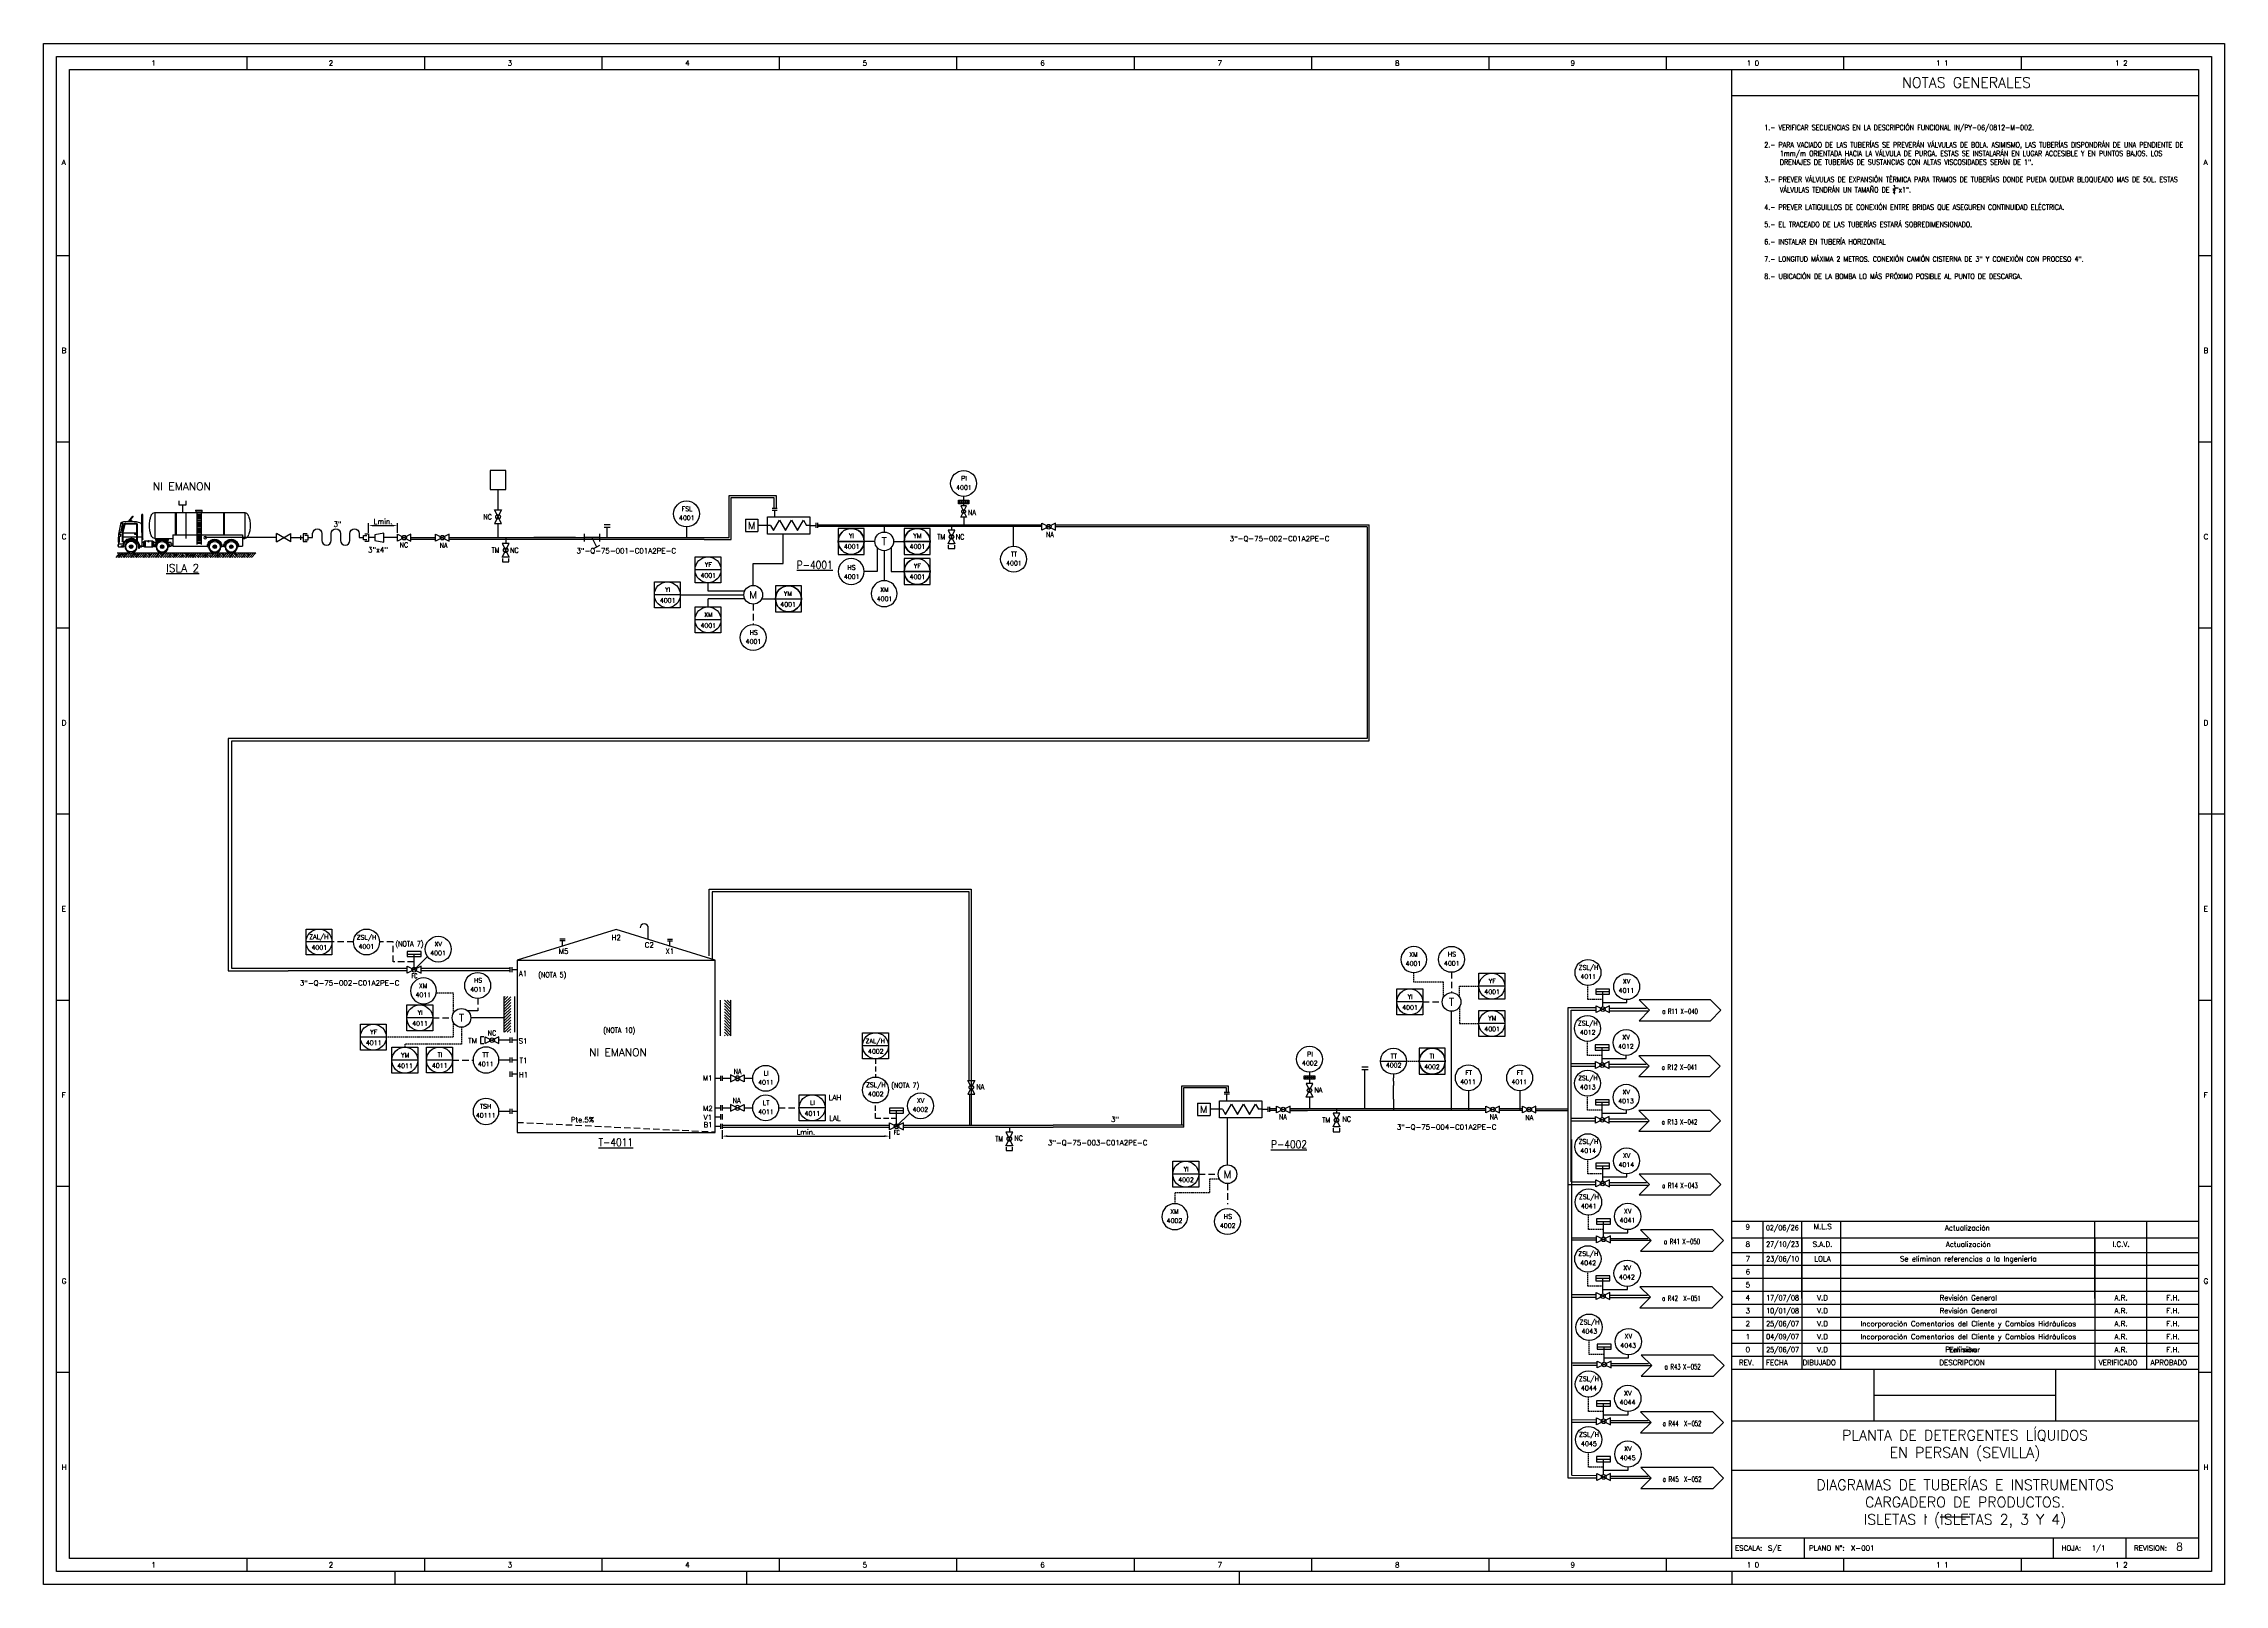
# Model space of a CAD drawing. Header units: millimetres. Extents: x 199 to 3946, y 1635 to 2230.
# Drawn here: x 199 to 1040, y 1635 to 2229 of the extents above; entities that cross this region are included whole.
import ezdxf
from ezdxf.enums import TextEntityAlignment as Align

# ---------------------------------------------------------------- set-up
doc = ezdxf.new("R2010")
doc.units = ezdxf.units.MM
doc.linetypes.add('RAYITAS', pattern=[0.375, 0.25, -0.125])
doc.linetypes.add('TRAZOS', pattern=[0.75, 0.5, -0.25])
for name, color, linetype in [('CAJETIN', 1, 'Continuous'), ('CARGACAMIONES', 7, 'Continuous'), ('COTAS', 4, 'Continuous'), ('EQUIPOS', 5, 'Continuous'), ('EQUIPOS 02', 1, 'Continuous'), ('FORMATO', 7, 'Continuous'), ('INSTRUMENTOS', 1, 'Continuous'), ('TEX', 7, 'Continuous'), ('TEX EQUIPOS', 6, 'Continuous'), ('TEXTO-VALVULAS Y ACCESORIOS', 7, 'Continuous'), ('TUBERIA', 5, 'Continuous'), ('TUBERÍA2', 1, 'TRAZOS'), ('VALVULAS Y ACCESORIOS', 1, 'Continuous')]:
    doc.layers.add(name, color=color, linetype=linetype)
doc.layers.add('TUBERÍA3', color=1, linetype='Continuous', true_color=0xff0000)
doc.styles.add('PY', font='ROMANS.shx')
doc.styles.add('PY1', font='ROMANS.shx', dxfattribs={"width": 0.8})
doc.styles.add('PY3', font='ROMANS.shx', dxfattribs={"width": 0.6})
doc.linetypes.add('SEÑAL_MECANICA2', pattern='A,4.411183,["o",PY,S=4.130212,R=360,X=0,Y=-1.374288],0.588817,-0.374158,["",PY,S=2,R=360,X=0,Y=-0.688262],-2.183682', length=7.55784)
doc.dimstyles.new('1-5', dxfattribs={"dimtxt": 2, "dimasz": 2, "dimexe": 1, "dimexo": 0.5, "dimgap": 0.6, "dimtad": 1, "dimdec": 0, "dimlfac": 5, "dimzin": 0, "dimdsep": 46, "dimtxsty": 'PY', "dimcen": 0.7, "dimclrd": 4, "dimclre": 4, "dimclrt": 7, "dimazin": 0, "dimtfac": 1, "dimtdec": 0, "dimtofl": 0, "dimtmove": 0, "dimatfit": 3, "dimfxl": 1, "dimtolj": 1, "dimtzin": 0, "dimarcsym": 0})

# ---------------------------------------------------------------- blocks, each defined once
blk = doc.blocks.new('CAMION CISTERNA ALZ')
at = {"layer": 'CAJETIN', "color": 4, "linetype": 'RAYITAS'}
blk.add_line((38.6, 22.2), (38.6, 7.9), dxfattribs=at)
at = {"layer": 'CARGACAMIONES', "color": 4, "linetype": 'ByBlock'}
for p, q in [((55.7, 22.2), (6.1, 22.2)), ((6.1, 22.2), (6.1, 7.9)), ((17.4, 22.2), (17.4, 9.9)), ((17.8, 22.2), (17.8, 9.9)), ((33.2, 23.6), (29.5, 23.6)), ((29.5, 23.1), (29.5, 23.6)), ((33.2, 23.4), (29.5, 23.4)), ((33.2, 23.1), (29.5, 23.1)), ((29.7, 23.1), (29.7, 22.2)), ((30.1, 22.1), (30.1, 4.6)), ((32.5, 21.4), (30.1, 21.4)), ((32.5, 20.7), (30.1, 20.7)), ((32.5, 19.9), (30.1, 19.9)), ((32.5, 19.1), (30.1, 19.1)), ((32.5, 18.3), (30.1, 18.3)), ((32.5, 17.6), (30.1, 17.6)), ((32.5, 16.8), (30.1, 16.8)), ((32.5, 16), (30.1, 16)), ((32.5, 15.3), (30.1, 15.3)), ((32.5, 14.5), (30.1, 14.5)), ((32.5, 13.7), (30.1, 13.7)), ((32.5, 12.9), (30.1, 12.9)), ((32.5, 12.2), (30.1, 12.2)), ((32.5, 22.1), (32.5, 4.6)), ((32.9, 22.2), (32.9, 23.1)), ((33.2, 23.6), (33.2, 23.1)), ((43.9, 22.2), (43.9, 9.9)), ((44.4, 22.2), (44.4, 9.9)), ((55.7, 22.2), (55.7, 7.9)), ((62.2, 7.7), (62.2, 21.1)), ((62.2, 21.1), (62.8, 21.1)), ((62.8, 14.9), (62.8, 21.1)), ((62.8, 15), (62.8, 3.6)), ((62.8, 14.3), (63.2, 14.3)), ((62.8, 13.9), (63.2, 13.9)), ((62.8, 13.5), (63.2, 13.5)), ((62.8, 13.1), (63.2, 13.1)), ((62.8, 12.7), (63.2, 12.7)), ((62.8, 12.3), (63.2, 12.3)), ((65.4, 16), (65.4, 6.7)), ((71.8, 16.4), (65.8, 16.4)), ((65.8, 15.8), (65.8, 7)), ((71.8, 16), (66, 16)), ((67.5, 20.2), (69.7, 17.5)), ((67.8, 20.2), (67.5, 20.2)), ((70, 17.5), (67.8, 20.2)), ((69.1, 18.2), (68.1, 17.5)), ((72.2, 15.7), (73.2, 11.2)), ((72.6, 15.8), (73.1, 13.6)), ((73.1, 13.4), (73.1, 15.4)), ((73.1, 15.4), (73.4, 15.4)), ((73.4, 13.4), (73.1, 13.4)), ((73.1, 13.4), (73.6, 11.2)), ((73.2, 15.4), (73.2, 16.2)), ((73.4, 15.4), (73.2, 16.1)), ((73.2, 13.4), (73.2, 12.6)), ((73.2, 12.6), (73.6, 12.6)), ((73.5, 15.2), (73.3, 16.1)), ((73.4, 15.4), (73.4, 13.4)), ((74.2, 16.5), (73.5, 16.5)), ((74.2, 16.4), (73.5, 16.4)), ((74.3, 11.5), (73.7, 14.2)), ((74.2, 11.5), (73.7, 13.9)), ((75.4, 10.4), (74.1, 16.7)), ((7.4, 7.9), (6.1, 7.9)), ((7.1, 4.4), (7.1, 5.1)), ((7.1, 5.1), (7.4, 5.1)), ((7.4, 4.4), (7.1, 4.4)), ((45.8, 9.9), (7.4, 9.9)), ((7.4, 9.9), (7.4, 3.7)), ((9.5, 3.7), (7.4, 3.7)), ((9.5, 3.3), (9.9, 3.3)), ((17.3, 3.3), (17.7, 3.3)), ((18.2, 3.7), (17.7, 3.7)), ((18.6, 3.7), (17.8, 3.7)), ((18.5, 3.3), (18.9, 3.3)), ((26.4, 3.3), (26.8, 3.3)), ((45.8, 3.7), (26.8, 3.7)), ((32.5, 11.4), (30.1, 11.4)), ((32.5, 10.6), (30.1, 10.6)), ((32.5, 9.8), (30.1, 9.8)), ((32.5, 9.1), (30.1, 9.1)), ((32.5, 8.3), (30.1, 8.3)), ((32.5, 7.5), (30.1, 7.5)), ((32.5, 6.8), (30.1, 6.8)), ((32.5, 6), (30.1, 6)), ((32.5, 5.3), (30.1, 5.3)), ((45.8, 9.9), (45.8, 3.7)), ((55.7, 7.9), (45.8, 7.9)), ((46.7, 5), (45.8, 5)), ((46.7, 4.1), (45.8, 4.1)), ((46.7, 3.7), (46.7, 5.8)), ((46.7, 5.8), (48.3, 5.8)), ((47.5, 3.7), (46.7, 3.7)), ((47.5, 3.3), (47.9, 3.3)), ((48.2, 7.8), (48.2, 7.5)), ((55, 7.8), (48.2, 7.8)), ((48.2, 7.5), (51, 7.5)), ((50.2, 7.3), (48.2, 7.3)), ((48.2, 7.3), (48.2, 6.9)), ((48.2, 6.9), (49.4, 6.9)), ((48.4, 6.9), (48.9, 6.5)), ((48.7, 7.8), (48.7, 7.9)), ((49.3, 7.5), (49.3, 7.3)), ((52.3, 7.5), (55, 7.5)), ((55, 7.3), (53.1, 7.3)), ((53.9, 7.5), (53.9, 7.3)), ((53.9, 6.9), (55, 6.9)), ((54.8, 6.9), (54.3, 6.5)), ((54.5, 7.8), (54.5, 7.9)), ((55, 7.5), (55, 7.8)), ((55, 6.9), (55, 7.3)), ((55, 5.8), (56.3, 5.8)), ((55.4, 3.3), (55.8, 3.3)), ((56.3, 3.7), (55.8, 3.7)), ((56.3, 3.7), (56.3, 6.1)), ((56.7, 6.5), (59, 6.5)), ((61.4, 3.3), (56.7, 3.3)), ((57, 6.5), (57, 3.3)), ((57.2, 6.5), (57.2, 3.3)), ((59, 6.5), (59, 6.2)), ((59.4, 6.5), (61.4, 6.5)), ((59.4, 6.5), (59.4, 6.2)), ((60.9, 6.5), (60.9, 3.3)), ((61.1, 6.5), (61.1, 3.3)), ((61.8, 6.1), (61.8, 3.7)), ((61.8, 5.8), (62.8, 5.8)), ((62.8, 3.7), (61.8, 3.7)), ((62.8, 7.4), (62.6, 7.4)), ((62.8, 11.9), (63.2, 11.9)), ((62.8, 11.5), (63.2, 11.5)), ((65.4, 8.8), (62.8, 8.8)), ((63, 3.6), (63, 3.9)), ((63, 3.6), (64, 3.6)), ((64.1, 3.4), (63, 3.4)), ((64, 3.6), (64, 3.9)), ((64.1, 2.7), (64.1, 3.4)), ((64.6, 2.7), (64.1, 2.7)), ((64.6, 3.4), (64.6, 2.7)), ((73.2, 11.1), (65.8, 11.1)), ((73.2, 8.8), (65.8, 8.8)), ((66.1, 10.3), (66.1, 10.5)), ((66.1, 10.5), (66.5, 10.5)), ((66.8, 10.3), (66.1, 10.3)), ((66.8, 10.5), (66.8, 10.3)), ((73.4, 6.2), (72.5, 6.2)), ((72.7, 5.4), (72.7, 6)), ((72.7, 3.5), (72.7, 4.7)), ((72.9, 4.9), (75.6, 4.9)), ((72.9, 3.5), (72.9, 3.9)), ((72.9, 3.5), (74, 3.5)), ((75.6, 3.3), (72.9, 3.3)), ((73.2, 11.2), (73.2, 6.2)), ((73.6, 11.2), (73.6, 6.4)), ((74, 3.5), (74, 3.9)), ((74.5, 10.1), (74.5, 9.2)), ((74.6, 10.3), (74.6, 9.1)), ((75.3, 11.2), (74.7, 11.2)), ((75.3, 11.1), (74.7, 11.1)), ((75.4, 10.4), (74.7, 10.4)), ((74.7, 9), (75.4, 9)), ((75.4, 8.9), (75.2, 8.9)), ((75.4, 8.7), (75.2, 8.7)), ((75.4, 5.8), (75.2, 5.8)), ((75.3, 8.7), (75.3, 5.8)), ((75.4, 4.9), (75.4, 10.4)), ((75.4, 8.6), (75.5, 8.6)), ((75.5, 5.9), (75.4, 5.9)), ((75.5, 8.6), (75.5, 5.9)), ((75.6, 8.6), (75.5, 8.6)), ((75.5, 5.9), (75.6, 5.9)), ((75.6, 5.9), (75.6, 8.6)), ((75.8, 4.7), (75.8, 3.5)), ((75.8, 4.5), (76, 4.5)), ((76, 3.7), (75.8, 3.7)), ((76, 4.5), (76, 3.7))]:
    blk.add_line(p, q, dxfattribs=at)
at = {"layer": 'CARGACAMIONES', "color": 4}
for p, q in [((76.4, 0), (0, 0)), ((2.3, -2.5), (0, 0)), ((37.4, -1.2), (38.6, 0)), ((38, -1.8), (39.7, 0)), ((42, -2.5), (39.7, 0)), ((43.1, -2.5), (40.8, 0)), ((44.2, -2.5), (42, 0)), ((45.4, -2.5), (43.1, 0)), ((43.7, -0.6), (44.2, 0)), ((44.2, -1.2), (45.4, 0)), ((44.8, -1.8), (46.5, 0)), ((48.8, -2.5), (46.5, 0)), ((49.9, -2.5), (47.6, 0)), ((3.4, -2.5), (1.1, 0)), ((4.5, -2.5), (2.3, 0)), ((2.8, -0.6), (3.4, 0)), ((3.4, -1.2), (4.5, 0)), ((4, -1.8), (5.7, 0)), ((4.5, -2.5), (6.2, -0.6)), ((5.6, -2.5), (6.8, -1.2)), ((8, -2.5), (5.7, 0)), ((6.7, -2.5), (7.3, -1.8)), ((9.1, -2.5), (6.8, 0)), ((10.2, -2.5), (7.9, 0)), ((11.3, -2.5), (9, 0)), ((10.2, -1.2), (11.3, 0)), ((10.7, -1.8), (12.4, 0)), ((11.3, -2.5), (13, -0.6)), ((14.7, -2.5), (12.4, 0)), ((12.4, -2.5), (13.6, -1.2)), ((13.5, -2.5), (14.1, -1.8)), ((15.9, -2.5), (13.6, 0)), ((17, -2.5), (14.7, 0)), ((18.1, -2.5), (15.8, 0)), ((16.4, -0.6), (17, 0)), ((17, -1.2), (18.1, 0)), ((17.5, -1.9), (19.2, 0)), ((18.1, -2.5), (19.8, -0.6)), ((21.5, -2.5), (19.2, 0)), ((19.2, -2.5), (20.4, -1.2)), ((20.3, -2.5), (20.9, -1.8)), ((22.6, -2.5), (20.4, 0)), ((23.8, -2.5), (21.5, 0)), ((24.9, -2.5), (22.6, 0)), ((23.2, -0.9), (23.8, -0.3)), ((23.7, -1.2), (24.9, 0)), ((24.3, -1.9), (26, 0)), ((24.8, -2.5), (26.6, -0.6)), ((28.3, -2.5), (26, 0)), ((26, -2.5), (27.1, -1.2)), ((29.4, -2.5), (27.1, 0)), ((27.1, -2.5), (27.7, -1.8)), ((30.6, -2.5), (28.3, 0)), ((31.7, -2.5), (29.4, 0)), ((30, -0.8), (30.6, -0.1)), ((30.5, -1.2), (31.7, 0)), ((31.1, -1.9), (32.8, 0)), ((31.6, -2.5), (33.4, -0.6)), ((35.1, -2.5), (32.8, 0)), ((32.8, -2.5), (33.9, -1.2)), ((36.2, -2.5), (33.9, 0)), ((33.9, -2.5), (34.5, -1.8)), ((37.3, -2.5), (35.1, 0)), ((38.5, -2.5), (36.2, 0)), ((36.9, -0.8), (37.4, -0.1)), ((38.5, -2.5), (40.3, -0.6)), ((39.7, -2.5), (40.8, -1.2)), ((40.8, -2.5), (41.4, -1.8)), ((45.3, -2.5), (47, -0.6)), ((46.4, -2.5), (47.6, -1.2)), ((47.6, -2.5), (48.2, -1.8)), ((51, -2.5), (48.7, 0)), ((52.2, -2.5), (49.9, 0)), ((50.4, -0.6), (51, 0)), ((51, -1.2), (52.1, 0)), ((51.6, -1.8), (53.3, 0)), ((52.1, -2.5), (53.8, -0.6)), ((53.2, -2.5), (54.4, -1.2)), ((55.6, -2.5), (53.3, 0)), ((56.7, -2.5), (54.4, 0)), ((54.4, -2.5), (55, -1.8)), ((57.8, -2.5), (55.5, 0)), ((58.9, -2.5), (56.7, 0)), ((57.8, -1.2), (58.9, 0)), ((58.4, -1.8), (60.1, 0)), ((58.9, -2.5), (60.6, -0.6)), ((60, -2.5), (61.2, -1.2)), ((62.3, -2.5), (60.1, 0)), ((61.1, -2.5), (61.7, -1.8)), ((63.5, -2.5), (61.2, 0)), ((64.6, -2.5), (62.3, 0)), ((65.7, -2.5), (63.4, 0)), ((64, -0.6), (64.6, 0)), ((64.6, -1.2), (65.7, 0)), ((65.1, -1.9), (66.8, 0)), ((65.7, -2.5), (67.4, -0.6)), ((69.1, -2.5), (66.8, 0)), ((66.8, -2.5), (68, -1.2)), ((67.9, -2.5), (68.5, -1.8)), ((70.3, -2.5), (68, 0)), ((71.4, -2.5), (69.1, 0)), ((72.5, -2.5), (70.2, 0)), ((70.8, -0.9), (71.4, -0.3)), ((71.4, -1.2), (72.5, 0)), ((71.9, -1.9), (73.6, 0)), ((72.5, -2.5), (74.2, -0.6)), ((75.9, -2.5), (73.6, 0)), ((73.6, -2.5), (74.8, -1.2)), ((74.7, -2.5), (75.3, -1.8)), ((77, -2.5), (74.8, 0))]:
    blk.add_line(p, q, dxfattribs=at)
at = {"layer": 'CARGACAMIONES', "color": 4, "linetype": 'ByBlock'}
for centre, radius in [((13.5, 3.4), 3.38), ((13.5, 3.4), 0.794), ((13, 3.4), 0.0993), ((13.1, 3.8), 0.0993), ((13.1, 3), 0.0993), ((13.5, 3.4), 0.397), ((13.5, 4), 0.0993), ((13.5, 2.8), 0.0993), ((14, 3.8), 0.0993), ((14, 3), 0.0993), ((14.1, 3.4), 0.0993), ((22.6, 3.4), 3.38), ((22.6, 3.4), 0.794), ((22, 3.4), 0.0993), ((22.2, 3.8), 0.0993), ((22.2, 3), 0.0993), ((22.6, 3.4), 0.397), ((22.6, 4), 0.0993), ((22.6, 2.8), 0.0993), ((23, 3.8), 0.0993), ((23, 3), 0.0993), ((23.2, 3.4), 0.0993), ((51.6, 3.4), 3.38), ((51.6, 3.4), 0.794), ((51, 3.4), 0.0993), ((51.2, 3.8), 0.0993), ((51.2, 3), 0.0993), ((51.6, 3.4), 0.397), ((51.6, 4), 0.0993), ((51.6, 2.8), 0.0993), ((52, 3.8), 0.0993), ((52, 3), 0.0993), ((52.2, 3.4), 0.0993), ((59.2, 6.5), 0.199), ((68.7, 3.5), 3.38), ((68.7, 3.5), 0.794), ((68.1, 3.5), 0.0993), ((68.3, 3.9), 0.0993), ((68.3, 3.1), 0.0993), ((68.7, 3.5), 0.397), ((68.7, 4.1), 0.0993), ((68.7, 2.9), 0.0993), ((69.1, 3.9), 0.0993), ((69.1, 3.1), 0.0993), ((69.3, 3.5), 0.0993)]:
    blk.add_circle(centre, radius, dxfattribs=at)
at = {"layer": 'CARGACAMIONES', "color": 4, "linetype": 'Continuous'}
blk.add_circle((27.9, 8.4), 0.718, dxfattribs=at)
at = {"layer": 'CARGACAMIONES', "color": 4, "linetype": 'ByBlock'}
for centre, radius, start, end in [((20.3, 15.1), 17.2, 170.2727, 180), ((20.3, 15.1), 17.2, 180, 189.7273), ((13.2, 16.3), 10, 157.5177, 170.2727), ((13.2, 13.9), 10, 189.7273, 202.4823), ((8.8, 18.2), 5.23, 135.0251, 157.5177), ((6.1, 20.9), 1.36, 90, 135.0251), ((55.7, 20.9), 1.36, 44.9749, 90), ((53, 18.2), 5.23, 22.4823, 44.9749), ((48.5, 16.3), 10, 9.7273, 22.4823), ((48.5, 13.9), 10, 337.5177, 350.2727), ((41.4, 15.1), 17.2, 360, 9.7273), ((41.4, 15.1), 17.2, 350.2727, 0), ((64.8, 15), 1.99, 90, 180), ((69.3, -2.4), 19.9, 77.0128, 102.9872), ((65.8, 16), 0.397, 90, 180), ((66, 15.8), 0.199, 90, 180), ((69.7, 17.7), 0.0993, 0, 180), ((69.7, 17.7), 0.0993, 180, 0), ((71.8, 15.6), 0.794, 11.9442, 90), ((71.8, 15.6), 0.397, 11.9442, 90), ((73.5, 16.2), 0.298, 90, 191.9761), ((73.5, 16.2), 0.199, 90, 191.9761), ((72.4, 14.4), 1.4, 315, 45), ((73.7, 16.6), 0.397, 11.9761, 90), ((8.8, 12), 5.23, 202.4823, 224.9749), ((6.1, 9.3), 1.36, 224.9749, 270), ((13.6, 3.4), 4.12, 358.6196, 181.3804), ((13.6, 3.4), 3.72, 358.4724, 181.5276), ((13.5, 3.4), 2.98, 90, 270), ((13.5, 3.4), 0.993, 90, 270), ((13.5, 3.4), 2.98, 270, 90), ((13.5, 3.4), 0.993, 270, 90), ((22.7, 3.4), 4.12, 358.6196, 181.3804), ((22.7, 3.4), 3.72, 358.4724, 181.5276), ((22.6, 3.4), 2.98, 90, 270), ((22.6, 3.4), 0.993, 90, 270), ((22.6, 3.4), 2.98, 270, 90), ((22.6, 3.4), 0.993, 270, 90), ((51.7, 3.4), 4.12, 358.6196, 181.3804), ((51.7, 3.4), 3.72, 358.4724, 181.5276), ((51.6, 3.4), 2.98, 90, 270), ((51.6, 3.4), 0.993, 90, 270), ((51.6, 3.4), 2.98, 270, 90), ((51.6, 3.4), 0.993, 270, 90), ((55.7, 9.3), 1.36, 270, 315.0251), ((56.7, 6.1), 0.397, 90, 180), ((56.7, 3.7), 0.397, 180, 270), ((53, 12), 5.23, 315.0251, 337.5177), ((59.2, 6.2), 0.199, 180, 0), ((61.4, 6.1), 0.397, 0, 90), ((61.4, 3.7), 0.397, 270, 0), ((62.6, 7.7), 0.397, 180, 270), ((63, 3.6), 0.199, 180, 270), ((63.5, 3.4), 0.674, 45, 135), ((68.7, 3.5), 4.62, 31.8706, 181.3804), ((68.7, 3.5), 4.12, 17.5788, 181.3804), ((68.7, 3.5), 2.98, 90, 270), ((68.7, 3.5), 0.993, 90, 270), ((68.7, 3.5), 2.98, 270, 90), ((68.7, 3.5), 0.993, 270, 90), ((72.7, 5.7), 0.298, 270, 90), ((72.9, 4.7), 0.199, 90, 180), ((72.9, 3.5), 0.199, 180, 270), ((68.7, 3.5), 4.62, 17.5788, 25.7368), ((73.5, 3.3), 0.843, 45, 135), ((73.4, 6.4), 0.199, 270, 0), ((74.7, 11.6), 0.497, 191.9761, 270), ((74.7, 11.6), 0.397, 191.9761, 270), ((74.7, 10.3), 0.0993, 90, 180), ((74.7, 9.1), 0.0993, 180, 270), ((75.6, 4.7), 0.199, 0, 90), ((75.6, 3.5), 0.199, 270, 0)]:
    blk.add_arc(centre, radius, start, end, dxfattribs=at)
at = {"layer": 'CARGACAMIONES', "color": 4}
for start, end in [(357.7085, 177.7085), (177.7085, 357.7085)]:
    blk.add_arc((74.8, -1.4), 0.0145, start, end, dxfattribs=at)
blk = doc.blocks.new('VALV GLOB-V')
at = {"layer": 'INSTRUMENTOS', "color": 1, "flags": 128}
blk.add_lwpolyline([(5.7, -1.43), (5.7, 1.43), (0, -1.43), (0, 1.43)], close=True, dxfattribs=at)
at = {"layer": 'INSTRUMENTOS', "color": 1}
blk.add_circle((2.85, 0), 0.95, dxfattribs=at)
at = {"layer": 'INSTRUMENTOS', "color": 7, "linetype": 'SEÑAL_MECANICA2', "style": 'PY'}
blk.add_attdef('REF.', text='', height=2, dxfattribs=at).set_placement((3, -3.37), align=Align.MIDDLE)
blk = doc.blocks.new('*D21')
at = {"layer": 'COTAS', "color": 4, "lineweight": -2, "transparency": 16777216}
for p, q in [((324.05, 2040.56), (324.05, 2044.29)), ((335.12, 2040.47), (335.12, 2044.29)), ((326.05, 2043.29), (333.12, 2043.29))]:
    blk.add_line(p, q, dxfattribs=at)
at = {"layer": 'COTAS', "color": 4, "transparency": 16777216}
for points in [[(326.05, 2043.62), (326.05, 2042.96), (324.05, 2043.29)], [(333.12, 2043.62), (333.12, 2042.96), (335.12, 2043.29)]]:
    blk.add_solid(points, dxfattribs=at)
at = {"layer": 'Defpoints', "color": 0, "transparency": 16777216}
for p in [(324.05, 2040.06), (335.12, 2043.29), (335.12, 2039.97)]:
    blk.add_point(p, dxfattribs=at)
at = {"layer": 'COTAS', "color": 7, "transparency": 16777216, "insert": (329.59, 2044.89), "char_height": 2, "attachment_point": 5, "style": 'PY'}
blk.add_mtext('\\A1;Lmin.', dxfattribs=at)
blk = doc.blocks.new('SEÑAL CIR')
at = {"color": 1}
blk.add_circle((0, 5.7), 5.7, dxfattribs=at)
at = {"layer": 'INSTRUMENTOS', "linetype": 'Continuous', "style": 'PY', "flags": 4}
for p in [(0.13, 2.95), (0.18, 6.94)]:
    blk.add_attdef('---', text='', height=2, dxfattribs=at).set_placement(p, align=Align.CENTER)
blk = doc.blocks.new('DIAFRAGMA')
at = {"layer": 'INSTRUMENTOS', "color": 1, "ltscale": 0.1, "flags": 128}
blk.add_lwpolyline([(0, -2.25), (0, 2.25), (1.5, 2.25), (1.5, -2.25)], close=True, dxfattribs=at)
blk.add_lwpolyline([(0.46, -2.25), (1.12, -1.86), (0.38, -1.43), (1.12, -1), (0.38, -0.56), (1.12, -0.13), (0.38, 0.3), (1.12, 0.73), (0.38, 1.17), (1.12, 1.6), (0.38, 2.03), (0.75, 2.25)], dxfattribs=at)
blk = doc.blocks.new('REDUCCION')
at = {"color": 1}
for p, q in [((0, 2), (0, -2)), ((4, 1.25), (0, 2)), ((4, -1.25), (4, 1.25)), ((0, -2), (4, -1.25))]:
    blk.add_line(p, q, dxfattribs=at)
at = {"style": 'PY1', "width": 0.8}
blk.add_attdef('.', text='', height=2, dxfattribs=at).set_placement((2, -3.65), align=Align.MIDDLE)
blk = doc.blocks.new('SEÑAL CIRCU MARCO')
at = {"color": 1, "linetype": 'Continuous', "ltscale": 0.5}
blk.add_line((5.7, 5.7), (-5.7, 5.7), dxfattribs=at)
at = {"color": 1, "flags": 128}
blk.add_lwpolyline([(5.7, 0), (-5.7, 0), (-5.7, 11.4), (5.7, 11.4)], close=True, dxfattribs=at)
at = {"color": 1}
blk.add_circle((0, 5.7), 5.7, dxfattribs=at)
at = {"style": 'PY'}
for tag, p in [('XXX', (0.18, 7.98)), ('YYY', (0.13, 3.24))]:
    blk.add_attdef(tag, text='', height=2, dxfattribs=at).set_placement(p, align=Align.MIDDLE)
blk = doc.blocks.new('MANG-VAL')
at = {"layer": 'INSTRUMENTOS', "color": 1}
for p, q in [((0, 1.5), (0, -1.5)), ((6, 0), (0, 0)), ((3, 0), (4.8, -3.6)), ((6, 1.5), (6, -1.5)), ((3.46, -4.27), (6.14, -2.93))]:
    blk.add_line(p, q, dxfattribs=at)
blk = doc.blocks.new('*D20')
at = {"layer": 'COTAS', "color": 4, "lineweight": -2, "transparency": 16777216}
for p, q in [((460.39, 1810.21), (460.39, 1806.91)), ((524.94, 1809.88), (524.94, 1806.91)), ((462.39, 1807.91), (522.94, 1807.91))]:
    blk.add_line(p, q, dxfattribs=at)
at = {"layer": 'COTAS', "color": 4, "transparency": 16777216}
for points in [[(462.39, 1808.24), (462.39, 1807.58), (460.39, 1807.91)], [(522.94, 1808.24), (522.94, 1807.58), (524.94, 1807.91)]]:
    blk.add_solid(points, dxfattribs=at)
at = {"layer": 'Defpoints', "color": 0, "transparency": 16777216}
for p in [(460.39, 1810.71), (524.94, 1810.38), (524.94, 1807.91)]:
    blk.add_point(p, dxfattribs=at)
at = {"layer": 'COTAS', "color": 7, "transparency": 16777216, "insert": (492.67, 1809.51), "char_height": 2, "attachment_point": 5, "style": 'PY'}
blk.add_mtext('\\A1;Lmin.', dxfattribs=at)
blk = doc.blocks.new('MARCO-A1')
at = {"layer": 'FORMATO', "color": 5}
for p, q in [((78.42, 589), (78.42, 584)), ((146.83, 589), (146.83, 584)), ((215.25, 589), (215.25, 584)), ((283.67, 589), (283.67, 584)), ((352.08, 589), (352.08, 584)), ((420.5, 589), (420.5, 584)), ((488.92, 589), (488.92, 584)), ((557.33, 589), (557.33, 584)), ((625.75, 589), (625.75, 584)), ((694.17, 589), (694.17, 584)), ((762.58, 589), (762.58, 584)), ((5, 512.25), (10, 512.25)), ((831, 512.25), (836, 512.25)), ((5, 440.5), (10, 440.5)), ((831, 440.5), (836, 440.5)), ((5, 368.75), (10, 368.75)), ((831, 368.75), (836, 368.75)), ((5, 297), (10, 297)), ((831, 297), (836, 297)), ((5, 225.25), (10, 225.25)), ((831, 225.25), (836, 225.25)), ((5, 153.5), (10, 153.5)), ((831, 153.5), (836, 153.5)), ((5, 81.75), (10, 81.75)), ((831, 81.75), (836, 81.75)), ((78.42, 10), (78.42, 5)), ((146.83, 10), (146.83, 5)), ((215.25, 10), (215.25, 5)), ((283.67, 10), (283.67, 5)), ((352.08, 10), (352.08, 5)), ((420.5, 10), (420.5, 5)), ((488.92, 10), (488.92, 5)), ((557.33, 10), (557.33, 5)), ((625.75, 10), (625.75, 5)), ((694.17, 10), (694.17, 5)), ((762.58, 10), (762.58, 5))]:
    blk.add_line(p, q, dxfattribs=at)
at = {"layer": 'FORMATO', "color": 1, "linetype": 'Continuous'}
for p, q in [((836, 297), (841, 297)), ((135.5, 5), (135.5, 0)), ((271, 5), (271, 0)), ((461, 5), (461, 0)), ((651, 5), (651, 0))]:
    blk.add_line(p, q, dxfattribs=at)
at = {"layer": 'FORMATO', "color": 1}
blk.add_lwpolyline([(0, 594), (841, 594), (841, 0), (0, 0)], close=True, dxfattribs=at)
at = {"layer": 'FORMATO', "color": 5}
blk.add_lwpolyline([(5, 589), (836, 589), (836, 5), (5, 5)], close=True, dxfattribs=at)
at = {"layer": 'FORMATO', "color": 8, "linetype": 'Continuous'}
blk.add_lwpolyline([(10, 584), (831, 584), (831, 10), (10, 10)], close=True, dxfattribs=at)
at = {"layer": 'FORMATO', "color": 1, "style": 'PY'}
for s, p in [('1', (41.52, 585.5)), ('2', (109.93, 585.5)), ('3', (178.99, 585.5)), ('4', (247.4, 585.5)), ('5', (315.82, 585.5)), ('6', (384.34, 585.5)), ('7', (452.75, 585.5)), ('8', (521.17, 585.5)), ('9', (588.85, 585.5)), ('1 0', (656.77, 585.5)), ('1 1', (729.83, 585.5)), ('1 2', (798.88, 585.5)), ('A', (7, 547.25)), ('A', (833, 547.25)), ('B', (7, 474.67)), ('B', (833, 474.67)), ('C', (7, 402.92)), ('C', (833, 402.92)), ('D', (7, 331.17)), ('D', (833, 331.17)), ('E', (7, 259.42)), ('E', (833, 259.42)), ('F', (7, 187.67)), ('F', (833, 187.67)), ('G', (7, 115.92)), ('G', (833, 115.92)), ('H', (7, 44.17)), ('H', (833, 44.17)), ('1', (41.52, 6.5)), ('2', (109.93, 6.5)), ('3', (178.99, 6.5)), ('4', (247.4, 6.5)), ('5', (315.82, 6.5)), ('6', (384.34, 6.5)), ('7', (452.75, 6.5)), ('8', (521.17, 6.5)), ('9', (588.85, 6.5)), ('1 0', (656.77, 6.5)), ('1 1', (729.83, 6.5)), ('1 2', (798.88, 6.5))]:
    blk.add_text(s, height=2, dxfattribs=at).set_placement(p)
blk = doc.blocks.new('BOMBA VOLUMETRICA')
at = {"layer": 'EQUIPOS', "linetype": 'Continuous'}
for p, q in [((-11.27, -4.05), (-11.27, -8.85)), ((-11.27, -4.05), (-6.47, -4.05)), ((-6.47, -4.05), (-6.47, -8.85)), ((-1.61, -6.45), (-6.47, -6.45)), ((-1.61, -6.45), (-0.45, -8.45)), ((-0.45, -8.45), (1.86, -4.45)), ((0, -3.12), (0, -0.67)), ((1.86, -4.45), (4.17, -8.45)), ((4.17, -8.45), (6.48, -4.45)), ((6.48, -4.45), (8.79, -8.45)), ((8.79, -8.45), (11.1, -4.45)), ((11.1, -4.45), (12.25, -6.45)), ((13.52, -6.45), (12.25, -6.45)), ((13.52, -6.45), (15.97, -6.45)), ((-11.27, -8.85), (-6.47, -8.85))]:
    blk.add_line(p, q, dxfattribs=at)
at = {"layer": 'EQUIPOS', "linetype": 'Continuous', "flags": 128}
blk.add_lwpolyline([(-2.78, -3.12), (13.52, -3.12), (13.52, -9.79), (-2.78, -9.79)], close=True, dxfattribs=at)
at = {"layer": 'VALVULAS Y ACCESORIOS', "ltscale": 0.1}
for p, q in [((1, 0), (-1, 0)), ((1, -0.67), (-1, -0.67)), ((15.97, -7.45), (15.97, -5.45)), ((16.64, -7.45), (16.64, -5.45))]:
    blk.add_line(p, q, dxfattribs=at)
at = {"layer": 'EQUIPOS 02', "style": 'PY'}
blk.add_text('M', height=2.8, dxfattribs=at).set_placement((-8.87, -6.45), align=Align.MIDDLE)
at = {"layer": 'TEX EQUIPOS', "linetype": 'Continuous', "style": 'PY1', "width": 0.8}
blk.add_attdef('REF_EQUIPO', text='', height=3, dxfattribs=at).set_placement((2.35, -13.59), align=Align.MIDDLE_CENTER)
blk = doc.blocks.new('BANDERA DE FLUJO')
at = {"layer": 'TEX', "color": 1, "ltscale": 0.1, "flags": 128}
blk.add_lwpolyline([(-4, 4), (-31.46, 4), (-27.46, 0), (-31.46, -4), (-4, -4), (0, 0)], close=True, dxfattribs=at)
at = {"layer": 'TEX', "style": 'PY1', "width": 0.8}
for tag, p in [('ETIQUETA-LINEA-1', (-15.73, 0.61)), ('ETIQUETA-LINEA-2', (-15.73, -2.91))]:
    blk.add_attdef(tag, text='', height=2, dxfattribs=at).set_placement(p, align=Align.CENTER)

msp = doc.modelspace()

# ---------------------------------------------------------------- hatches: boundary and pattern name
at = {"layer": 'EQUIPOS'}
h = msp.add_hatch(dxfattribs=at)
h.set_pattern_fill('ANSI31', color=4, scale=0.25, style=0)
h.set_pattern_definition([(45, (-856.0361, 2651.8), (-0.561266, 0.561266), [])])
h.paths.add_polyline_path([(376.37, 1847.95), (378.87, 1847.95), (378.87, 1861.69), (376.37, 1861.69)])
h = msp.add_hatch(dxfattribs=at)
h.set_pattern_fill('ANSI31', color=4, scale=0.25, style=0)
h.set_pattern_definition([(135, (1696.1961, 2650.471), (0.561266, 0.561266), [])])
h.paths.add_polyline_path([(463.79, 1846.62), (461.29, 1846.62), (461.29, 1860.37), (463.79, 1860.37)])

# ---------------------------------------------------------------- linework, layer by layer
at = {"color": 5}
for p, q in [((463.09, 2038.65), (463.09, 2054.94)), ((463.09, 2054.94), (481.19, 2054.94)), ((481.19, 2054.94), (481.19, 2049.83)), ((453.54, 2038.65), (463.09, 2038.65)), ((787.86, 1856.46), (797.38, 1856.46)), ((787.86, 1790.32), (787.86, 1856.45)), ((802.7, 1856.2), (817.77, 1856.2)), ((787.84, 1835.94), (797.18, 1835.91)), ((802.44, 1835.66), (816.66, 1835.66)), ((787.88, 1814.83), (797.22, 1814.8)), ((802.49, 1814.56), (816.7, 1814.56)), ((786.65, 1789.29), (797.34, 1789.29)), ((802.64, 1790.05), (816.86, 1790.05)), ((788.11, 1768.76), (797.57, 1768.73)), ((802.98, 1768.48), (817.42, 1768.48)), ((787.91, 1746.86), (797.4, 1746.83)), ((802.75, 1746.58), (817.2, 1746.58)), ((788.36, 1720.51), (797.82, 1720.48)), ((803.23, 1720.23), (817.67, 1720.23)), ((788.16, 1698.61), (797.65, 1698.58)), ((803, 1698.33), (817.45, 1698.33)), ((788.2, 1677.16), (797.7, 1677.13)), ((803.05, 1676.88), (817.49, 1676.88))]:
    msp.add_line(p, q, dxfattribs=at)
at = {"color": 4}
for p, q in [((463.87, 2037.96), (463.87, 2054.11)), ((463.87, 2054.11), (480.3, 2054.11)), ((480.3, 2054.11), (480.3, 2049.83)), ((349.89, 2037.93), (340.4, 2037.93)), ((453.45, 2037.96), (463.87, 2037.96)), ((497.27, 2043.08), (583.73, 2043.08)), ((786.65, 1789.29), (786.65, 1857.49)), ((786.65, 1857.49), (797.34, 1857.46)), ((802.67, 1857.21), (816.88, 1857.21)), ((787.86, 1834.91), (797.14, 1834.91)), ((802.48, 1834.66), (817.55, 1834.66)), ((787.9, 1813.81), (797.18, 1813.81)), ((802.52, 1813.55), (817.59, 1813.55)), ((787.86, 1790.32), (797.38, 1790.29)), ((802.68, 1789.04), (817.75, 1789.04))]:
    msp.add_line(p, q, dxfattribs=at)
at = {"color": 1}
for p, q in [((252.27, 2051.31), (252.27, 2048.33)), ((288.52, 2038.66), (260.97, 2038.66)), ((294.03, 2037.07), (288.52, 2040.25)), ((288.52, 2037.07), (294.03, 2040.25)), ((288.52, 2037.07), (288.52, 2040.25)), ((294.03, 2037.07), (294.03, 2040.25)), ((298.8, 2038.64), (294.03, 2038.64)), ((297.88, 2037.8), (297.88, 2039.48)), ((376.91, 2038.28), (376.91, 2036.42)), ((446.65, 2042.79), (446.65, 2043.04)), ((446.65, 2043.04), (446.65, 2038.65)), ((483.89, 2028.65), (483.89, 2040.04)), ((548.8, 2043.42), (548.8, 2041.57)), ((572.78, 2035.32), (572.78, 2043.5)), ((472.37, 2020.21), (472.37, 2028.65)), ((472.37, 2028.65), (483.89, 2028.65)), ((341.6, 1872.07), (346.77, 1877.16)), ((376.37, 1853.51), (363.46, 1853.51)), ((741.66, 1818.1), (741.66, 1856.04)), ((378.68, 1844.92), (374.29, 1844.92)), ((378.68, 1837.26), (374.3, 1837.26)), ((714.24, 1836.78), (724.23, 1836.78)), ((460.39, 1830.21), (463.65, 1830.21)), ((468.91, 1830.21), (472.16, 1830.21)), ((686.91, 1832.58), (686.91, 1831.22)), ((686.91, 1829.87), (686.91, 1828.19)), ((719.24, 1831.78), (719.24, 1830.42)), ((719.24, 1829.07), (719.24, 1830.42)), ((719.24, 1829.07), (719.24, 1827.39)), ((719.24, 1822.13), (719.24, 1827.39)), ((378.68, 1817.45), (374.3, 1817.45)), ((460.39, 1818.82), (463.65, 1818.82)), ((468.91, 1818.82), (472.16, 1818.82)), ((527.61, 1811.71), (532.78, 1816.8)), ((686.91, 1822.93), (686.91, 1818.59)), ((697.3, 1818.6), (697.3, 1816.74)), ((719.24, 1822.13), (719.24, 1817.79)), ((571.15, 1811.33), (571.15, 1809.47)), ((655.26, 1796.82), (655.26, 1815.01))]:
    msp.add_line(p, q, dxfattribs=at)
at = {"color": 4, "linetype": 'Continuous'}
for p, q in [((555.7, 1902.09), (456.49, 1902.09)), ((456.49, 1902.09), (456.49, 1876.37)), ((555.7, 1829.35), (555.7, 1902.09)), ((638.4, 1811.34), (638.4, 1826.6)), ((638.4, 1826.6), (654.73, 1826.6)), ((654.73, 1826.6), (654.73, 1824.7)), ((555.85, 1812.08), (555.85, 1824.08)), ((786.58, 1676.06), (786.58, 1808.25)), ((788.17, 1676.06), (786.58, 1676.06))]:
    msp.add_line(p, q, dxfattribs=at)
at = {"color": 1, "linetype": 'RAYITAS'}
msp.add_line((366.12, 1856.24), (362.21, 1856.24), dxfattribs=at)
at = {"color": 5, "linetype": 'Continuous'}
for p, q in [((637.71, 1812.1), (637.71, 1827.29)), ((637.71, 1827.29), (655.46, 1827.29)), ((655.46, 1827.29), (655.46, 1824.69)), ((788.01, 1677.14), (788.01, 1806.68))]:
    msp.add_line(p, q, dxfattribs=at)
at = {"color": 1, "flags": 128}
for points in [[(250.84, 2052.81), (250.84, 2051.31), (253.69, 2051.31), (253.69, 2052.81)], [(300.3, 2040.06), (298.8, 2040.06), (298.8, 2037.21), (300.3, 2037.21)], [(322.55, 2040.06), (324.05, 2040.06), (324.05, 2037.21), (322.55, 2037.21)], [(547.55, 2035.77), (547.55, 2034.45), (550.05, 2034.45), (550.05, 2035.77)], [(375.66, 2030.62), (375.66, 2029.31), (378.16, 2029.31), (378.16, 2030.62)], [(368.5, 1846.17), (367.18, 1846.17), (367.18, 1843.67), (368.5, 1843.67)], [(696.05, 1810.94), (696.05, 1809.63), (698.55, 1809.63), (698.55, 1810.94)], [(569.9, 1803.67), (569.9, 1802.36), (572.4, 1802.36), (572.4, 1803.67)]]:
    msp.add_lwpolyline(points, dxfattribs=at)
at = {"color": 1}
for centre in [(522.87, 2037.21), (472.37, 2016.61), (741.67, 1859.65), (359.86, 1853.51), (655.26, 1793.22)]:
    msp.add_circle(centre, 3.6, dxfattribs=at)
at = {"layer": 'CAJETIN', "color": 8, "linetype": 'Continuous'}
for p, q in [((849.71, 1645.11), (849.71, 2219.11)), ((849.71, 1718.11), (1029.71, 1718.11)), ((904.71, 1698.11), (904.71, 1718.11)), ((974.71, 1698.11), (974.71, 1718.11)), ((904.71, 1708.11), (974.71, 1708.11)), ((849.71, 1698.11), (1029.71, 1698.11)), ((849.71, 1679.11), (1029.71, 1679.11)), ((849.71, 1653.11), (1029.71, 1653.11)), ((877.71, 1653.11), (877.71, 1645.11))]:
    msp.add_line(p, q, dxfattribs=at)
at = {"layer": 'CAJETIN', "color": 8}
for p, q in [((849.71, 2209.11), (1029.71, 2209.11)), ((973.71, 1653.11), (973.71, 1645.11)), ((1001.71, 1653.11), (1001.71, 1645.11))]:
    msp.add_line(p, q, dxfattribs=at)
at = {"layer": 'CAJETIN', "color": 1, "linetype": 'TRAZOS', "ltscale": 5}
for p, q in [((318.26, 1882.76), (309.91, 1882.76)), ((333.51, 1882.76), (328.26, 1882.76)), ((333.51, 1875.09), (333.51, 1882.76)), ((341.6, 1875.09), (333.51, 1875.09)), ((356.38, 1837.26), (364.3, 1837.26)), ((482.16, 1818.83), (490.08, 1818.83)), ((381.33, 1813.23), (457.75, 1809.55))]:
    msp.add_line(p, q, dxfattribs=at)
at = {"layer": 'CAJETIN', "color": 1, "linetype": 'TRAZOS', "ltscale": 4}
for p, q in [((519.51, 1837.77), (519.52, 1830.69)), ((519.52, 1814.73), (519.52, 1820.69)), ((527.61, 1814.73), (519.52, 1814.73))]:
    msp.add_line(p, q, dxfattribs=at)
at = {"layer": 'CAJETIN', "color": 1}
for p, q in [((849.54, 1775.17), (1029.54, 1775.17)), ((861.67, 1775.29), (861.67, 1745.3)), ((876.67, 1775.17), (876.67, 1745.3)), ((891.67, 1775.05), (891.67, 1745.3)), ((989.67, 1775.05), (989.67, 1745.3)), ((1009.67, 1775.29), (1009.67, 1745.3)), ((849.71, 1768.75), (1029.71, 1768.75)), ((861.71, 1768.75), (861.71, 1743.75)), ((876.71, 1768.75), (876.71, 1743.75)), ((891.71, 1768.75), (891.71, 1743.75)), ((989.71, 1768.75), (989.71, 1743.75)), ((1009.71, 1768.75), (1009.71, 1743.75)), ((849.71, 1763.11), (1029.71, 1763.11)), ((849.71, 1758.11), (1029.71, 1758.11)), ((861.71, 1763.11), (861.71, 1738.11)), ((876.71, 1763.11), (876.71, 1738.11)), ((891.71, 1763.11), (891.71, 1738.11)), ((989.71, 1763.11), (989.71, 1738.11)), ((1009.71, 1763.11), (1009.71, 1738.11)), ((849.71, 1753.11), (1029.71, 1753.11)), ((849.71, 1748.11), (1029.71, 1748.11)), ((849.71, 1743.11), (1029.71, 1743.11)), ((861.71, 1748.11), (861.71, 1723.11)), ((876.71, 1748.11), (876.71, 1723.11)), ((891.71, 1748.11), (891.71, 1723.11)), ((989.71, 1748.11), (989.71, 1723.11)), ((1009.71, 1748.11), (1009.71, 1723.11)), ((849.71, 1738.11), (1029.71, 1738.11)), ((849.71, 1733.11), (1029.71, 1733.11)), ((849.71, 1728.11), (1029.71, 1728.11)), ((849.71, 1728.11), (1029.71, 1728.11))]:
    msp.add_line(p, q, dxfattribs=at)
at = {"layer": 'CAJETIN', "color": 5}
for p, q in [((849.71, 1723.11), (1029.71, 1723.11)), ((861.71, 1723.11), (861.71, 1718.11)), ((876.71, 1723.11), (876.71, 1718.11)), ((891.71, 1723.11), (891.71, 1718.11)), ((989.71, 1723.11), (989.71, 1718.11)), ((1009.71, 1723.11), (1009.71, 1718.11))]:
    msp.add_line(p, q, dxfattribs=at)
at = {"layer": 'EQUIPOS'}
for p, q in [((419.54, 1887.62), (381.33, 1875.76)), ((457.75, 1875.76), (419.54, 1887.62)), ((381.33, 1875.76), (381.33, 1809.34)), ((457.75, 1813.25), (457.75, 1875.76)), ((381.33, 1809.34), (457.75, 1809.34)), ((457.75, 1809.34), (457.75, 1813.25)), ((460.39, 1812.11), (524.94, 1812.13)), ((530.27, 1812.13), (587.98, 1812.11))]:
    msp.add_line(p, q, dxfattribs=at)
at = {"layer": 'EQUIPOS', "color": 4}
for p, q in [((376.37, 1847.95), (376.37, 1861.7)), ((380.37, 1847.95), (380.37, 1861.7)), ((459.79, 1846.62), (459.79, 1860.37)), ((463.79, 1846.62), (463.79, 1860.37))]:
    msp.add_line(p, q, dxfattribs=at)
at = {"layer": 'EQUIPOS'}
msp.add_lwpolyline([(455.38, 1877.37), (455.38, 1903.19), (556.47, 1903.19), (556.47, 1812.13)], dxfattribs=at)
at = {"layer": 'EQUIPOS', "linetype": 'Continuous', "flags": 128}
msp.add_lwpolyline([(431.91, 1883.78), (431.91, 1888.16, 1), (428.71, 1888.16, -1)], format="xyb", dxfattribs=at)
at = {"layer": 'EQUIPOS 02', "color": 5}
msp.add_line((381.33, 1875.76), (457.75, 1875.76), dxfattribs=at)
at = {"layer": 'INSTRUMENTOS', "linetype": 'Continuous'}
for p, q in [((553.5, 2054.54), (553.5, 2053.04)), ((553.5, 2051.69), (553.5, 2050.95)), ((553.52, 2046.53), (553.52, 2043.74))]:
    msp.add_line(p, q, dxfattribs=at)
at = {"layer": 'INSTRUMENTOS', "color": 1, "ltscale": 0.1, "flags": 128}
for points in [[(299.46, 2037.79), (300.76, 2037.79), (300.76, 2039.51), (299.46, 2039.51)], [(323.39, 2037.79), (322.1, 2037.79), (322.1, 2039.51), (323.39, 2039.51)]]:
    msp.add_lwpolyline(points, dxfattribs=at)
at = {"layer": 'TUBERIA', "color": 5, "linetype": 'Continuous'}
for p, q in [((497.35, 2043.65), (583.6, 2043.65)), ((589, 2043.65), (624.71, 2043.65)), ((624.66, 2043.65), (709.92, 2043.65)), ((326.41, 2038.65), (324.05, 2038.65)), ((335.12, 2038.65), (329.92, 2038.65)), ((340.38, 2038.65), (349.5, 2038.65)), ((355.16, 2038.65), (430.92, 2038.65)), ((403.88, 2038.65), (387.82, 2038.65)), ((430.92, 2038.65), (453.54, 2038.65)), ((338.93, 1872.49), (293.77, 1872.49)), ((356.96, 1872.49), (344.26, 1872.49)), ((356.96, 1872.49), (344.26, 1872.49)), ((362.23, 1872.49), (344.26, 1872.49)), ((367.72, 1872.49), (362.23, 1872.49)), ((367.72, 1872.49), (362.23, 1872.49)), ((378.68, 1872.49), (367.72, 1872.49)), ((367.72, 1872.49), (367.72, 1872.49)), ((671.64, 1818.59), (672.98, 1818.59)), ((671.69, 1818.59), (674.12, 1818.59)), ((679.38, 1818.59), (754.93, 1818.59)), ((760.19, 1818.61), (769.02, 1818.61)), ((774.23, 1818.49), (786.65, 1818.48)), ((626.7, 1812.11), (587.98, 1812.11)), ((638.46, 1812.11), (626.7, 1812.11)), ((924.55, 1661.17), (924.9, 1661.17)), ((930.16, 1661.17), (941.54, 1661.17))]:
    msp.add_line(p, q, dxfattribs=at)
at = {"layer": 'TUBERIA', "color": 4, "linetype": 'Continuous'}
for p, q in [((453.45, 2037.96), (355.1, 2037.96)), ((709.12, 2042.85), (588.94, 2042.85)), ((338.93, 1871.69), (292.97, 1871.69)), ((356.96, 1871.69), (344.26, 1871.69)), ((356.96, 1871.69), (344.26, 1871.69)), ((356.96, 1871.69), (344.26, 1871.69)), ((366.92, 1871.69), (356.96, 1871.69)), ((366.92, 1871.69), (362.23, 1871.69)), ((378.68, 1871.69), (366.92, 1871.69)), ((366.92, 1871.69), (366.92, 1871.69)), ((674.12, 1817.79), (671.71, 1817.79)), ((679.38, 1817.79), (686.09, 1817.79)), ((754.89, 1817.79), (679.38, 1817.79)), ((769.01, 1817.81), (760.17, 1817.81)), ((786.65, 1817.69), (774.21, 1817.69)), ((460.39, 1811.31), (524.94, 1811.33)), ((530.27, 1811.33), (587.98, 1811.31)), ((626.7, 1811.31), (587.98, 1811.31)), ((638.46, 1811.31), (626.7, 1811.31))]:
    msp.add_line(p, q, dxfattribs=at)
at = {"layer": 'TUBERIA', "color": 1, "linetype": 'TRAZOS', "ltscale": 0.5}
msp.add_line((444.25, 2016.61), (468.77, 2016.61), dxfattribs=at)
at = {"layer": 'TUBERIA', "color": 1, "linetype": 'TRAZOS', "ltscale": 5}
for p, q in [((472.37, 2013.01), (472.37, 2005.13)), ((741.67, 1871.16), (741.67, 1863.27)), ((366.1, 1861.1), (366.12, 1856.24)), ((730.56, 1859.65), (738.07, 1859.65)), ((348.76, 1853.51), (356.26, 1853.51)), ((644.15, 1793.22), (651.66, 1793.22)), ((655.26, 1789.62), (655.26, 1781.74))]:
    msp.add_line(p, q, dxfattribs=at)
at = {"layer": 'TUBERIA', "linetype": 'Continuous'}
for p, q in [((398.82, 1881.19), (398.82, 1883.17)), ((440.25, 1881.19), (440.25, 1883.17)), ((381.33, 1872.09), (379.34, 1872.09)), ((381.33, 1872.09), (379.34, 1872.09)), ((381.33, 1844.92), (379.34, 1844.92)), ((381.33, 1837.26), (379.34, 1837.26)), ((381.33, 1831.77), (379.34, 1831.77)), ((457.75, 1830.21), (459.73, 1830.21)), ((381.33, 1817.45), (379.34, 1817.45)), ((457.75, 1818.82), (459.73, 1818.82)), ((457.75, 1815.37), (459.73, 1815.37)), ((457.75, 1811.71), (459.73, 1811.71))]:
    msp.add_line(p, q, dxfattribs=at)
at = {"layer": 'TUBERIA', "color": 1, "linetype": 'Continuous', "ltscale": 5}
for p, q in [((748.15, 1825.41), (748.15, 1817.79)), ((768.02, 1825.41), (768.02, 1817.79))]:
    msp.add_line(p, q, dxfattribs=at)
at = {"layer": 'TUBERIA', "color": 4}
for p, q in [((797.57, 1767.75), (788.13, 1767.75)), ((818.29, 1767.66), (803.02, 1767.66)), ((797.36, 1745.73), (787.92, 1745.73)), ((818.08, 1745.63), (802.81, 1745.63)), ((797.83, 1719.5), (788.38, 1719.5)), ((818.54, 1719.4), (803.27, 1719.4)), ((797.62, 1697.48), (788.17, 1697.48)), ((818.33, 1697.38), (803.07, 1697.38)), ((797.62, 1676.06), (788.17, 1676.06)), ((818.33, 1675.96), (803.07, 1675.96))]:
    msp.add_line(p, q, dxfattribs=at)
at = {"layer": 'TUBERIA', "color": 4, "linetype": 'Continuous'}
msp.add_lwpolyline([(370.93, 2057.2), (376.99, 2057.2), (376.99, 2064.51), (370.93, 2064.51)], close=True, dxfattribs=at)
for points in [[(373.96, 2049.33), (373.96, 2057.2)], [(373.96, 2038.65), (373.96, 2044.07)], [(709.12, 2042.85), (709.12, 1961.21), (269.88, 1961.21), (269.88, 1871.69), (292.97, 1871.69)]]:
    msp.add_lwpolyline(points, dxfattribs=at)
at = {"layer": 'TUBERIA', "color": 5, "linetype": 'Continuous'}
for points in [[(293.77, 1872.49), (271.26, 1872.49), (271.26, 1960.29), (709.92, 1960.29), (709.92, 2043.65)], [(414.84, 2043.66), (417.25, 2043.66)], [(414.84, 2042.65), (417.25, 2042.65)], [(416.05, 2038.71), (416.05, 2042.65)], [(707.05, 1834.62), (709.46, 1834.62)], [(707.05, 1833.61), (709.46, 1833.61)], [(708.25, 1829.67), (708.25, 1833.61)], [(708.25, 1818.59), (708.25, 1829.79)]]:
    msp.add_lwpolyline(points, dxfattribs=at)
at = {"layer": 'TUBERIA', "color": 5, "linetype": 'Continuous', "flags": 128}
msp.add_lwpolyline([(300.76, 2038.65), (302.46, 2038.65), (302.46, 2040.24, -1), (306.05, 2040.24), (306.05, 2037.55, 1), (309.63, 2037.55), (309.63, 2040.24, -1), (313.22, 2040.24), (313.22, 2037.55, 1), (316.8, 2037.55), (316.8, 2040.24, -1), (320.39, 2040.24), (320.39, 2038.65), (322.1, 2038.65)], format="xyb", dxfattribs=at)
at = {"layer": 'TUBERÍA2', "ltscale": 0.5}
for points in [[(519.27, 2037.21), (515.16, 2037.21)], [(526.47, 2037.21), (530.57, 2037.21)], [(520.16, 2034.83), (520.16, 2025.57), (515.16, 2025.57)], [(522.87, 2033.61), (522.87, 2022.06)], [(525.57, 2034.83), (525.57, 2025.57), (530.57, 2025.57)]]:
    msp.add_lwpolyline(points, dxfattribs=at)
at = {"layer": 'TUBERÍA2', "color": 1, "ltscale": 0.5}
for points in [[(454.91, 2021.25), (454.91, 2018.15), (469.12, 2018.15)], [(469.12, 2015.07), (454.91, 2015.07), (454.91, 2011.97)], [(475.62, 2015.07), (481.03, 2015.07)]]:
    msp.add_lwpolyline(points, dxfattribs=at)
at = {"layer": 'TUBERÍA2'}
for points in [[(738.56, 1861.46), (738.56, 1867.24), (727.12, 1867.24), (727.12, 1870.97)], [(356.78, 1855.34), (356.78, 1863.03), (350.19, 1863.03)], [(744.78, 1861.46), (744.78, 1865.7), (752.23, 1865.7)], [(799.97, 1860.6), (794.28, 1860.6), (794.28, 1865.95)], [(356.59, 1852.01), (356.59, 1846.07), (330.86, 1846.07)], [(744.78, 1857.83), (744.78, 1851.35), (752.23, 1851.35)], [(359.8, 1849.91), (359.8, 1843.4), (337.99, 1843.4), (337.99, 1842.17)], [(799.75, 1839.05), (794.06, 1839.05), (794.06, 1844.4)], [(724.23, 1836.78), (729.23, 1836.78)], [(799.79, 1817.94), (794.1, 1817.94), (794.1, 1823.29)], [(652.14, 1791.38), (648.33, 1791.38), (648.33, 1786.06), (634.94, 1786.06), (634.94, 1781.86)], [(799.95, 1793.43), (794.26, 1793.43), (794.26, 1798.78)], [(800.24, 1771.92), (794.46, 1771.92), (794.46, 1777.36)], [(800.01, 1750.03), (794.23, 1750.03), (794.23, 1755.46)], [(800.49, 1723.67), (794.71, 1723.67), (794.71, 1729.11)], [(800.27, 1701.77), (794.48, 1701.77), (794.48, 1707.21)], [(800.31, 1680.32), (794.53, 1680.32), (794.53, 1685.76)]]:
    msp.add_lwpolyline(points, dxfattribs=at)
at = {"layer": 'TUBERÍA3'}
for points in [[(505.16, 2037.2), (515.16, 2037.21)], [(522.87, 2043.57), (522.87, 2040.81)], [(530.57, 2037.2), (540.57, 2037.21)], [(530.57, 2025.57), (540.57, 2025.57)], [(799.97, 1859.37), (809.28, 1859.37)], [(809.28, 1859.37), (809.28, 1860.48)], [(799.75, 1837.83), (809.05, 1837.83)], [(809.05, 1837.83), (809.05, 1838.94)], [(799.79, 1816.72), (809.1, 1816.72)], [(809.1, 1816.72), (809.1, 1817.83)], [(799.95, 1792.21), (809.25, 1792.21)], [(809.25, 1792.21), (809.25, 1793.32)], [(800.24, 1770.68), (809.69, 1770.68)], [(809.69, 1770.68), (809.69, 1771.81)], [(809.47, 1748.78), (809.47, 1749.91)], [(800.01, 1748.78), (809.47, 1748.78)], [(800.49, 1722.43), (809.95, 1722.43)], [(809.95, 1722.43), (809.95, 1723.56)], [(800.27, 1700.53), (809.72, 1700.53)], [(809.72, 1700.53), (809.72, 1701.66)], [(800.31, 1679.08), (809.76, 1679.08)], [(809.76, 1679.08), (809.76, 1680.21)]]:
    msp.add_lwpolyline(points, dxfattribs=at)
for centre in [(510.16, 2037.21), (535.57, 2037.21), (454.92, 2026.25), (535.57, 2025.57), (485.93, 2015.07), (454.92, 2006.97), (734.23, 1836.78)]:
    msp.add_circle(centre, 5, dxfattribs=at)
at = {"layer": 'VALVULAS Y ACCESORIOS', "ltscale": 0.1}
for p, q in [((399.82, 1883.84), (397.82, 1883.84)), ((439.25, 1883.84), (441.25, 1883.84)), ((399.82, 1883.17), (397.82, 1883.17)), ((439.25, 1883.17), (441.25, 1883.17)), ((378.68, 1871.09), (378.68, 1873.09)), ((379.34, 1871.09), (379.34, 1873.09)), ((378.68, 1843.92), (378.68, 1845.92)), ((379.34, 1843.92), (379.34, 1845.92)), ((378.68, 1836.26), (378.68, 1838.26)), ((379.34, 1836.26), (379.34, 1838.26)), ((378.68, 1830.77), (378.68, 1832.77)), ((379.34, 1830.77), (379.34, 1832.77)), ((459.73, 1831.21), (459.73, 1829.21)), ((460.39, 1831.21), (460.39, 1829.21)), ((378.68, 1816.45), (378.68, 1818.45)), ((379.34, 1816.45), (379.34, 1818.45)), ((459.73, 1819.82), (459.73, 1817.82)), ((460.39, 1819.82), (460.39, 1817.82)), ((459.73, 1816.37), (459.73, 1814.37)), ((459.73, 1812.71), (459.73, 1810.71)), ((460.39, 1812.71), (460.39, 1810.71)), ((460.4, 1816.37), (460.4, 1814.37))]:
    msp.add_line(p, q, dxfattribs=at)
at = {"layer": 'VALVULAS Y ACCESORIOS'}
for p, q in [((338.93, 1878.11), (344.26, 1878.11)), ((341.6, 1872.07), (341.6, 1878.11)), ((797.31, 1863.62), (802.64, 1863.62)), ((799.97, 1857.82), (799.97, 1863.62)), ((797.08, 1842.07), (802.42, 1842.07)), ((799.75, 1836.27), (799.75, 1842.07)), ((524.94, 1817.76), (530.27, 1817.76)), ((527.61, 1811.71), (527.61, 1817.76)), ((797.13, 1820.97), (802.46, 1820.97)), ((799.79, 1815.16), (799.79, 1820.97)), ((797.28, 1796.45), (802.62, 1796.45)), ((799.95, 1790.65), (799.95, 1796.45)), ((797.53, 1775), (802.95, 1775)), ((800.24, 1769.1), (800.24, 1775)), ((797.3, 1753.1), (802.72, 1753.1)), ((800.01, 1747.2), (800.01, 1753.1)), ((797.78, 1726.74), (803.2, 1726.74)), ((800.49, 1720.84), (800.49, 1726.74)), ((797.56, 1704.85), (802.98, 1704.85)), ((800.27, 1698.94), (800.27, 1704.85)), ((797.6, 1683.39), (803.02, 1683.39)), ((800.31, 1677.49), (800.31, 1683.39))]:
    msp.add_line(p, q, dxfattribs=at)
at = {"layer": 'VALVULAS Y ACCESORIOS', "flags": 128}
for points in [[(338.93, 1879.11), (338.93, 1877.11), (344.26, 1877.11), (344.26, 1879.11)], [(338.93, 1870.74), (338.93, 1873.4), (344.26, 1870.74), (344.26, 1873.4)], [(797.31, 1864.62), (797.31, 1862.62), (802.64, 1862.62), (802.64, 1864.62)], [(797.08, 1843.07), (797.08, 1841.07), (802.42, 1841.07), (802.42, 1843.07)], [(524.94, 1818.76), (524.94, 1816.76), (530.27, 1816.76), (530.27, 1818.76)], [(797.13, 1821.97), (797.13, 1819.97), (802.46, 1819.97), (802.46, 1821.97)], [(797.28, 1797.45), (797.28, 1795.45), (802.62, 1795.45), (802.62, 1797.45)], [(797.53, 1776.01), (797.53, 1773.98), (802.95, 1773.98), (802.95, 1776.01)], [(797.3, 1754.11), (797.3, 1752.08), (802.72, 1752.08), (802.72, 1754.11)], [(797.78, 1727.76), (797.78, 1725.73), (803.2, 1725.73), (803.2, 1727.76)], [(797.56, 1705.86), (797.56, 1703.83), (802.98, 1703.83), (802.98, 1705.86)], [(797.6, 1684.41), (797.6, 1682.38), (803.02, 1682.38), (803.02, 1684.41)]]:
    msp.add_lwpolyline(points, close=True, dxfattribs=at)

# ---------------------------------------------------------------- block references
msp.add_blockref('MARCO-A1', (198.71, 1635.11))
at = {"linetype": 'Continuous'}
ref = msp.add_blockref('SEÑAL CIR', (553.5, 2054.54), dxfattribs=dict(at, xscale=0.8771000000000412, yscale=0.8771000000000412, zscale=0.8771000000000412))
ref.add_attrib('---', 'PI', dxfattribs={"layer": 'INSTRUMENTOS', "color": 7, "linetype": 'Continuous', "height": 1.754, "style": 'PY'}).set_placement((553.66, 2060.62), align=Align.CENTER)
ref.add_attrib('---', '4001', dxfattribs={"layer": 'INSTRUMENTOS', "color": 7, "linetype": 'Continuous', "height": 1.754, "style": 'PY'}).set_placement((553.61, 2057.13), align=Align.CENTER)
ref = msp.add_blockref('SEÑAL CIR', (446.65, 2042.79), dxfattribs=dict(at, xscale=0.8771000000000412, yscale=0.8771000000000412, zscale=0.8771000000000412))
ref.add_attrib('---', 'FSL', dxfattribs={"layer": 'INSTRUMENTOS', "color": 7, "linetype": 'Continuous', "height": 1.754, "style": 'PY'}).set_placement((446.81, 2048.87), align=Align.CENTER)
ref.add_attrib('---', '4001', dxfattribs={"layer": 'INSTRUMENTOS', "color": 7, "linetype": 'Continuous', "height": 1.754, "style": 'PY'}).set_placement((446.76, 2045.38), align=Align.CENTER)
at = {"color": 1, "linetype": 'Continuous', "rotation": 90}
for p, xscale, yscale, zscale in [((553.5, 2051.69), 0.8999999999999772, 0.8999999999999772, 0.8999999999999772), ((686.91, 1829.87), 0.900000000000091, 0.900000000000091, 0.900000000000091)]:
    msp.add_blockref('DIAFRAGMA', p, dxfattribs=dict(at, xscale=xscale, yscale=yscale, zscale=zscale))
at = {"linetype": 'Continuous'}
for p, xscale, yscale, zscale, rotation in [((373.96, 2049.33), 0.9232631578947803, 0.9232631578947803, 0.9232631578947803, 270), ((376.91, 2031.16), 0.9232631578945529, 0.9232631578945529, 0.9232631578945529, 90), ((548.8, 2036.3), 0.9232631578945529, 0.9232631578945529, 0.9232631578945529, 90), ((463.65, 1830.21), -0.9232631578945529, 0.9232631578947803, 0.9232631578946926, 180), ((556.47, 1829.34), 0.9232631578945529, 0.9232631578945529, 0.9232631578945529, 270), ((686.91, 1822.93), 0.9232631578947803, 0.9232631578947803, 0.9232631578947803, 90), ((463.65, 1818.82), -0.9232631578945529, 0.9232631578947803, 0.9232631578946926, 180), ((697.3, 1811.48), 0.9232631578945529, 0.9232631578945529, 0.9232631578945529, 90), ((571.15, 1804.21), 0.9232631578945529, 0.9232631578945529, 0.9232631578945529, 90)]:
    msp.add_blockref('VALV GLOB-V', p, dxfattribs=dict(at, xscale=xscale, yscale=yscale, zscale=zscale, rotation=rotation))
for name, p in [('BOMBA VOLUMETRICA', (480.64, 2049.83)), ('MANG-VAL', (407.13, 2038.65)), ('BOMBA VOLUMETRICA', (655, 1824.7))]:
    msp.add_blockref(name, p, dxfattribs=at)
for p, xscale, yscale, zscale in [((583.7, 2042.85), 0.9232631578946666, 0.9232631578946666, 0.9232631578946666), ((335.12, 2038.65), 0.9232631578946666, 0.9232631578946666, 0.9232631578946666), ((349.88, 2038.65), 0.9232631578946666, 0.9232631578946666, 0.9232631578946666), ((797.38, 1856.86), 0.9232631578945529, 0.9232631578945529, 0.9232631578945529), ((369.03, 1844.92), 0.9232631578945529, 0.9232631578945529, 0.9232631578945529), ((797.16, 1835.31), 0.9232631578945529, 0.9232631578945529, 0.9232631578945529), ((674.12, 1818.19), 0.9232631578945529, 0.9232631578945529, 0.9232631578945529), ((754.94, 1818.19), 0.9232631578945529, 0.9232631578945529, 0.9232631578945529), ((768.97, 1818.19), 0.9232631578945529, 0.9232631578945529, 0.9232631578945529), ((797.2, 1814.21), 0.9232631578945529, 0.9232631578945529, 0.9232631578945529), ((797.35, 1789.69), 0.9232631578945529, 0.9232631578945529, 0.9232631578945529), ((797.6, 1768.13), 0.9382876889253566, 0.9382876889253566, 0.9382876889253566), ((797.38, 1746.23), 0.9382876889253566, 0.9382876889253566, 0.9382876889253566), ((797.85, 1719.87), 0.9382876889253566, 0.9382876889253566, 0.9382876889253566), ((797.63, 1697.98), 0.9382876889253566, 0.9382876889253566, 0.9382876889253566), ((797.67, 1676.53), 0.9382876889253566, 0.9382876889253566, 0.9382876889253566)]:
    msp.add_blockref('VALV GLOB-V', p, dxfattribs=dict(at, xscale=xscale, yscale=yscale, zscale=zscale))
ref = msp.add_blockref('SEÑAL CIRCU MARCO', (510.16, 2042.21), dxfattribs=dict(xscale=-0.8771000000000412, yscale=0.8771000000000412, zscale=0.8771000000000412, rotation=180))
ref.add_attrib('XXX', '4001', dxfattribs={"height": 1.754, "style": 'PY'}).set_placement((510.32, 2035.2), align=Align.MIDDLE)
ref.add_attrib('YYY', 'YI', dxfattribs={"height": 1.754, "style": 'PY'}).set_placement((510.27, 2039.36), align=Align.MIDDLE)
ref = msp.add_blockref('SEÑAL CIRCU MARCO', (535.57, 2042.21), dxfattribs=dict(xscale=-0.8771000000000412, yscale=0.8771000000000412, zscale=0.8771000000000412, rotation=180))
ref.add_attrib('XXX', '4001', dxfattribs={"height": 1.754, "style": 'PY'}).set_placement((535.73, 2035.2), align=Align.MIDDLE)
ref.add_attrib('YYY', 'YM', dxfattribs={"height": 1.754, "style": 'PY'}).set_placement((535.68, 2039.36), align=Align.MIDDLE)
ref = msp.add_blockref('SEÑAL CIR', (572.78, 2025.35), dxfattribs=dict(at, xscale=0.8771000000000412, yscale=0.8771000000000412, zscale=0.8771000000000412))
ref.add_attrib('---', 'TT', dxfattribs={"layer": 'INSTRUMENTOS', "color": 7, "linetype": 'Continuous', "height": 1.754, "style": 'PY'}).set_placement((572.93, 2031.43), align=Align.CENTER)
ref.add_attrib('---', '4001', dxfattribs={"layer": 'INSTRUMENTOS', "color": 7, "linetype": 'Continuous', "height": 1.754, "style": 'PY'}).set_placement((572.89, 2027.93), align=Align.CENTER)
for p, xscale, yscale, zscale, values in [((454.91, 2021.25), 0.8771000000000412, 0.8771000000000412, 0.8771000000000412, {'XXX': 'YF', 'YYY': '4001'}), ((439.25, 2011.61), 0.8771000000000412, 0.8771000000000412, 0.8771000000000412, {'XXX': 'YI', 'YYY': '4001'}), ((454.91, 2001.97), 0.8771000000000412, 0.8771000000000412, 0.8771000000000412, {'XXX': 'XM', 'YYY': '4001'}), ((757.22, 1860.71), 0.8771000000000413, 0.8771000000000413, 0.8771000000000413, {'XXX': 'YF', 'YYY': '4001'}), ((725.56, 1854.65), 0.8770999999999276, 0.8770999999999276, 0.8770999999999276, {'XXX': 'YI', 'YYY': '4001'}), ((325.86, 1841.08), 0.8771000000000413, 0.8771000000000413, 0.8771000000000413, {'XXX': 'YF', 'YYY': '4011'}), ((343.75, 1848.51), 0.8770999999999276, 0.8770999999999276, 0.8770999999999276, {'XXX': 'YI', 'YYY': '4011'}), ((757.22, 1846.36), 0.8771000000000413, 0.8771000000000413, 0.8771000000000413, {'XXX': 'YM', 'YYY': '4001'}), ((337.99, 1832.17), 0.8771000000000413, 0.8771000000000413, 0.8771000000000413, {'XXX': 'YM', 'YYY': '4011'}), ((351.37, 1832.26), 0.8777884135906788, 0.8777884135906788, 0.8777884135906788, {'XXX': 'TI', 'YYY': '4011'}), ((495.08, 1813.83), 0.8777884135906788, 0.8777884135906788, 0.8777884135906788, {'XXX': 'LI', 'YYY': '4011'}), ((639.15, 1788.22), 0.8770999999999276, 0.8770999999999276, 0.8770999999999276, {'XXX': 'YI', 'YYY': '4002'})]:
    msp.add_blockref('SEÑAL CIRCU MARCO', p, dxfattribs=dict(xscale=xscale, yscale=yscale, zscale=zscale)).add_auto_attribs(values)
ref = msp.add_blockref('SEÑAL CIR', (510.16, 2030.59), dxfattribs=dict(at, xscale=-0.8771000000000412, yscale=0.8771000000000412, zscale=0.8771000000000412, rotation=180))
ref.add_attrib('---', '4001', dxfattribs={"layer": 'INSTRUMENTOS', "color": 7, "linetype": 'Continuous', "height": 1.754, "style": 'PY'}).set_placement((510.32, 2022.75), align=Align.CENTER)
ref.add_attrib('---', 'HS', dxfattribs={"layer": 'INSTRUMENTOS', "color": 7, "linetype": 'Continuous', "height": 1.754, "style": 'PY'}).set_placement((510.27, 2026.25), align=Align.CENTER)
ref = msp.add_blockref('SEÑAL CIRCU MARCO', (535.57, 2030.57), dxfattribs=dict(xscale=-0.8771000000000412, yscale=0.8771000000000412, zscale=0.8771000000000412, rotation=180))
ref.add_attrib('XXX', '4001', dxfattribs={"height": 1.754, "style": 'PY'}).set_placement((535.73, 2023.57), align=Align.MIDDLE)
ref.add_attrib('YYY', 'YF', dxfattribs={"height": 1.754, "style": 'PY'}).set_placement((535.68, 2027.73), align=Align.MIDDLE)
ref = msp.add_blockref('SEÑAL CIRCU MARCO', (485.93, 2010.07), dxfattribs=dict(xscale=-0.8771000000000412, yscale=0.8771000000000412, zscale=0.8771000000000412))
ref.add_attrib('XXX', 'YM', dxfattribs={"height": 1.754, "style": 'PY'}).set_placement((485.77, 2017.07), align=Align.MIDDLE)
ref.add_attrib('YYY', '4001', dxfattribs={"height": 1.754, "style": 'PY'}).set_placement((485.82, 2012.91), align=Align.MIDDLE)
ref = msp.add_blockref('SEÑAL CIR', (522.87, 2022.06), dxfattribs=dict(at, xscale=-0.8771000000000412, yscale=0.8771000000000412, zscale=0.8771000000000412, rotation=180))
ref.add_attrib('---', '4001', dxfattribs={"layer": 'INSTRUMENTOS', "color": 7, "linetype": 'Continuous', "height": 1.754, "style": 'PY'}).set_placement((523.02, 2014.22), align=Align.CENTER)
ref.add_attrib('---', 'XM', dxfattribs={"layer": 'INSTRUMENTOS', "color": 7, "linetype": 'Continuous', "height": 1.754, "style": 'PY'}).set_placement((522.98, 2017.72), align=Align.CENTER)
ref = msp.add_blockref('SEÑAL CIR', (472.37, 1995.13), dxfattribs=dict(at, xscale=0.8771000000000412, yscale=0.8771000000000412, zscale=0.8771000000000412))
ref.add_attrib('---', 'HS', dxfattribs={"layer": 'INSTRUMENTOS', "color": 7, "linetype": 'Continuous', "height": 1.754, "style": 'PY'}).set_placement((472.53, 2001.21), align=Align.CENTER)
ref.add_attrib('---', '4001', dxfattribs={"layer": 'INSTRUMENTOS', "color": 7, "linetype": 'Continuous', "height": 1.754, "style": 'PY'}).set_placement((472.48, 1997.72), align=Align.CENTER)
ref = msp.add_blockref('SEÑAL CIRCU MARCO', (304.91, 1877.76), dxfattribs=dict(xscale=0.8770999999999276, yscale=0.8770999999999276, zscale=0.8770999999999276))
ref.add_attrib('XXX', 'ZAL/H', dxfattribs={"height": 1.754, "style": 'PY'}).set_placement((304.84, 1884.64), align=Align.MIDDLE)
ref.add_attrib('YYY', '4001', dxfattribs={"height": 1.754, "style": 'PY'}).set_placement((305.02, 1880.61), align=Align.MIDDLE)
ref = msp.add_blockref('SEÑAL CIR', (323.26, 1877.76), dxfattribs=dict(at, xscale=0.8770999999999276, yscale=0.8770999999999276, zscale=0.8770999999999276))
ref.add_attrib('---', 'ZSL/H', dxfattribs={"layer": 'INSTRUMENTOS', "color": 7, "linetype": 'Continuous', "height": 1.754, "style": 'PY'}).set_placement((323.26, 1883.67), align=Align.CENTER)
ref.add_attrib('---', '4001', dxfattribs={"layer": 'INSTRUMENTOS', "color": 7, "linetype": 'Continuous', "height": 1.754, "style": 'PY'}).set_placement((323.18, 1880.17), align=Align.CENTER)
ref = msp.add_blockref('SEÑAL CIR', (350.9, 1874.98), dxfattribs=dict(at, xscale=0.8770999999999276, yscale=0.8770999999999276, zscale=0.8770999999999276))
ref.add_attrib('---', 'XV', dxfattribs={"layer": 'INSTRUMENTOS', "color": 7, "linetype": 'Continuous', "height": 1.754, "style": 'PY'}).set_placement((350.9, 1881.13), align=Align.CENTER)
ref.add_attrib('---', '4001', dxfattribs={"layer": 'INSTRUMENTOS', "color": 7, "linetype": 'Continuous', "height": 1.754, "style": 'PY'}).set_placement((350.82, 1877.64), align=Align.CENTER)
ref = msp.add_blockref('SEÑAL CIR', (727.12, 1870.97), dxfattribs=dict(at, xscale=-0.8771000000000413, yscale=0.8771000000000413, zscale=0.8771000000000413))
ref.add_attrib('---', 'XM', dxfattribs={"layer": 'INSTRUMENTOS', "color": 7, "linetype": 'Continuous', "height": 1.754, "style": 'PY'}).set_placement((726.96, 1877.06), align=Align.CENTER)
ref.add_attrib('---', '4001', dxfattribs={"layer": 'INSTRUMENTOS', "color": 7, "linetype": 'Continuous', "height": 1.754, "style": 'PY'}).set_placement((727.01, 1873.56), align=Align.CENTER)
ref = msp.add_blockref('SEÑAL CIR', (741.67, 1871.07), dxfattribs=dict(at, xscale=0.8770999999999276, yscale=0.8770999999999276, zscale=0.8770999999999276))
ref.add_attrib('---', 'HS', dxfattribs={"layer": 'INSTRUMENTOS', "color": 7, "linetype": 'Continuous', "height": 1.754, "style": 'PY'}).set_placement((741.82, 1877.16), align=Align.CENTER)
ref.add_attrib('---', '4001', dxfattribs={"layer": 'INSTRUMENTOS', "color": 7, "linetype": 'Continuous', "height": 1.754, "style": 'PY'}).set_placement((741.78, 1873.66), align=Align.CENTER)
ref = msp.add_blockref('SEÑAL CIR', (794.28, 1866.01), dxfattribs=dict(at, xscale=0.8771000000000413, yscale=0.8771000000000413, zscale=0.8771000000000413))
ref.add_attrib('---', 'ZSL/H', dxfattribs={"layer": 'INSTRUMENTOS', "color": 7, "linetype": 'Continuous', "height": 1.754, "style": 'PY'}).set_placement((794.44, 1872.09), align=Align.CENTER)
ref.add_attrib('---', '4011', dxfattribs={"layer": 'INSTRUMENTOS', "color": 7, "linetype": 'Continuous', "height": 1.754, "style": 'PY'}).set_placement((794.39, 1868.6), align=Align.CENTER)
ref = msp.add_blockref('VALV GLOB-V', (338.93, 1872.07), dxfattribs=dict(at, xscale=0.9356729824555714, yscale=0.9356729824555714, zscale=0.9356729824555714))
ref.add_attrib('REF.', 'FC', dxfattribs={"layer": 'INSTRUMENTOS', "color": 7, "linetype": 'SEÑAL_MECANICA2', "height": 1.778, "style": 'PY3', "width": 0.6}).set_placement((341.73, 1869.73), align=Align.MIDDLE)
ref = msp.add_blockref('SEÑAL CIR', (345.23, 1858.92), dxfattribs=dict(at, xscale=-0.8771000000000413, yscale=0.8771000000000413, zscale=0.8771000000000413))
ref.add_attrib('---', 'XM', dxfattribs={"layer": 'INSTRUMENTOS', "color": 7, "linetype": 'Continuous', "height": 1.754, "style": 'PY'}).set_placement((345.07, 1865), align=Align.CENTER)
ref.add_attrib('---', '4011', dxfattribs={"layer": 'INSTRUMENTOS', "color": 7, "linetype": 'Continuous', "height": 1.754, "style": 'PY'}).set_placement((345.12, 1861.51), align=Align.CENTER)
ref = msp.add_blockref('SEÑAL CIR', (366.1, 1861.02), dxfattribs=dict(at, xscale=0.8770999999999276, yscale=0.8770999999999276, zscale=0.8770999999999276))
ref.add_attrib('---', 'HS', dxfattribs={"layer": 'INSTRUMENTOS', "color": 7, "linetype": 'Continuous', "height": 1.754, "style": 'PY'}).set_placement((366.26, 1867.1), align=Align.CENTER)
ref.add_attrib('---', '4011', dxfattribs={"layer": 'INSTRUMENTOS', "color": 7, "linetype": 'Continuous', "height": 1.754, "style": 'PY'}).set_placement((366.21, 1863.61), align=Align.CENTER)
ref = msp.add_blockref('SEÑAL CIR', (809.19, 1860.55), dxfattribs=dict(at, xscale=0.8770999999999276, yscale=0.8770999999999276, zscale=0.8770999999999276))
ref.add_attrib('---', 'XV', dxfattribs={"layer": 'INSTRUMENTOS', "color": 7, "linetype": 'Continuous', "height": 1.754, "style": 'PY'}).set_placement((809.19, 1866.71), align=Align.CENTER)
ref.add_attrib('---', '4011', dxfattribs={"layer": 'INSTRUMENTOS', "color": 7, "linetype": 'Continuous', "height": 1.754, "style": 'PY'}).set_placement((809.12, 1863.22), align=Align.CENTER)
ref = msp.add_blockref('BANDERA DE FLUJO', (845.52, 1856.42))
ref.add_attrib('ETIQUETA-LINEA-1', 'a R11 X-040', dxfattribs={"layer": 'TEX', "height": 2, "style": 'PY1', "width": 0.6}).set_placement((829.79, 1857.03), align=Align.TOP_CENTER)
ref = msp.add_blockref('SEÑAL CIR', (794.06, 1844.46), dxfattribs=dict(at, xscale=0.8771000000000413, yscale=0.8771000000000413, zscale=0.8771000000000413))
ref.add_attrib('---', 'ZSL/H', dxfattribs={"layer": 'INSTRUMENTOS', "color": 7, "linetype": 'Continuous', "height": 1.754, "style": 'PY'}).set_placement((794.22, 1850.55), align=Align.CENTER)
ref.add_attrib('---', '4012', dxfattribs={"layer": 'INSTRUMENTOS', "color": 7, "linetype": 'Continuous', "height": 1.754, "style": 'PY'}).set_placement((794.17, 1847.05), align=Align.CENTER)
ref = msp.add_blockref('SEÑAL CIR', (369.3, 1832.26), dxfattribs=dict(at, xscale=-0.877100000000155, yscale=0.8770999999999276, zscale=0.8771))
ref.add_attrib('---', 'TT', dxfattribs={"layer": 'INSTRUMENTOS', "color": 7, "linetype": 'Continuous', "height": 1.754, "style": 'PY'}).set_placement((369.14, 1838.34), align=Align.CENTER)
ref.add_attrib('---', '4011', dxfattribs={"layer": 'INSTRUMENTOS', "color": 7, "linetype": 'Continuous', "height": 1.754, "style": 'PY'}).set_placement((369.19, 1834.85), align=Align.CENTER)
ref = msp.add_blockref('SEÑAL CIRCU MARCO', (519.51, 1837.77), dxfattribs=dict(xscale=0.8770999999999276, yscale=0.8770999999999276, zscale=0.8770999999999276))
ref.add_attrib('XXX', 'ZAL/H', dxfattribs={"height": 1.754, "style": 'PY'}).set_placement((519.42, 1844.48), align=Align.MIDDLE)
ref.add_attrib('YYY', '4002', dxfattribs={"height": 1.754, "style": 'PY'}).set_placement((519.63, 1840.61), align=Align.MIDDLE)
ref = msp.add_blockref('SEÑAL CIR', (686.91, 1832.58), dxfattribs=dict(at, xscale=0.8770999999999276, yscale=0.8770999999999276, zscale=0.8770999999999276))
ref.add_attrib('---', 'PI', dxfattribs={"layer": 'INSTRUMENTOS', "color": 7, "linetype": 'Continuous', "height": 1.754, "style": 'PY'}).set_placement((687.07, 1838.66), align=Align.CENTER)
ref.add_attrib('---', '4002', dxfattribs={"layer": 'INSTRUMENTOS', "color": 7, "linetype": 'Continuous', "height": 1.754, "style": 'PY'}).set_placement((687.02, 1835.17), align=Align.CENTER)
ref = msp.add_blockref('SEÑAL CIR', (808.97, 1839), dxfattribs=dict(at, xscale=0.8770999999999276, yscale=0.8770999999999276, zscale=0.8770999999999276))
ref.add_attrib('---', 'XV', dxfattribs={"layer": 'INSTRUMENTOS', "color": 7, "linetype": 'Continuous', "height": 1.754, "style": 'PY'}).set_placement((808.97, 1845.16), align=Align.CENTER)
ref.add_attrib('---', '4012', dxfattribs={"layer": 'INSTRUMENTOS', "color": 7, "linetype": 'Continuous', "height": 1.754, "style": 'PY'}).set_placement((808.9, 1841.67), align=Align.CENTER)
ref = msp.add_blockref('SEÑAL CIR', (477.16, 1825.21), dxfattribs=dict(at, xscale=0.8770999999999276, yscale=0.8770999999999276, zscale=0.8770999999999276))
ref.add_attrib('---', 'LI', dxfattribs={"layer": 'INSTRUMENTOS', "color": 7, "linetype": 'Continuous', "height": 1.754, "style": 'PY'}).set_placement((477.32, 1831.3), align=Align.CENTER)
ref.add_attrib('---', '4011', dxfattribs={"layer": 'INSTRUMENTOS', "color": 7, "linetype": 'Continuous', "height": 1.754, "style": 'PY'}).set_placement((477.27, 1827.8), align=Align.CENTER)
ref = msp.add_blockref('SEÑAL CIR', (719.24, 1831.78), dxfattribs=dict(at, xscale=0.8770999999999276, yscale=0.8770999999999276, zscale=0.8770999999999276))
ref.add_attrib('---', 'TT', dxfattribs={"layer": 'INSTRUMENTOS', "color": 7, "linetype": 'Continuous', "height": 1.754, "style": 'PY'}).set_placement((719.39, 1837.86), align=Align.CENTER)
ref.add_attrib('---', '4002', dxfattribs={"layer": 'INSTRUMENTOS', "color": 7, "linetype": 'Continuous', "height": 1.754, "style": 'PY'}).set_placement((719.35, 1834.37), align=Align.CENTER)
ref = msp.add_blockref('SEÑAL CIRCU MARCO', (734.24, 1831.78), dxfattribs=dict(xscale=-0.8771000000000413, yscale=0.8771000000000413, zscale=0.8771000000000413))
ref.add_attrib('XXX', 'TI', dxfattribs={"height": 1.754, "style": 'PY'}).set_placement((734.08, 1838.78), align=Align.MIDDLE)
ref.add_attrib('YYY', '4002', dxfattribs={"height": 1.754, "style": 'PY'}).set_placement((734.12, 1834.62), align=Align.MIDDLE)
ref = msp.add_blockref('SEÑAL CIR', (748.15, 1825.41), dxfattribs=dict(at, xscale=0.8770999999999276, yscale=0.8770999999999276, zscale=0.8770999999999276))
ref.add_attrib('---', 'FT', dxfattribs={"layer": 'INSTRUMENTOS', "color": 7, "linetype": 'Continuous', "height": 1.754, "style": 'PY'}).set_placement((748.31, 1831.5), align=Align.CENTER)
ref.add_attrib('---', '4011', dxfattribs={"layer": 'INSTRUMENTOS', "color": 7, "linetype": 'Continuous', "height": 1.754, "style": 'PY'}).set_placement((748, 1828), align=Align.CENTER)
ref = msp.add_blockref('SEÑAL CIR', (767.93, 1825.41), dxfattribs=dict(at, xscale=0.8770999999999276, yscale=0.8770999999999276, zscale=0.8770999999999276))
ref.add_attrib('---', 'FT', dxfattribs={"layer": 'INSTRUMENTOS', "color": 7, "linetype": 'Continuous', "height": 1.754, "style": 'PY'}).set_placement((768.08, 1831.5), align=Align.CENTER)
ref.add_attrib('---', '4011', dxfattribs={"layer": 'INSTRUMENTOS', "color": 7, "linetype": 'Continuous', "height": 1.754, "style": 'PY'}).set_placement((767.78, 1828), align=Align.CENTER)
ref = msp.add_blockref('BANDERA DE FLUJO', (845.3, 1834.87))
ref.add_attrib('ETIQUETA-LINEA-1', 'a R12 X-041', dxfattribs={"layer": 'TEX', "height": 2, "style": 'PY1', "width": 0.6}).set_placement((829.57, 1835.48), align=Align.TOP_CENTER)
ref = msp.add_blockref('SEÑAL CIR', (519.52, 1820.69), dxfattribs=dict(at, xscale=0.8770999999999276, yscale=0.8770999999999276, zscale=0.8770999999999276))
ref.add_attrib('---', 'ZSL/H', dxfattribs={"layer": 'INSTRUMENTOS', "color": 7, "linetype": 'Continuous', "height": 1.754, "style": 'PY'}).set_placement((519.68, 1826.78), align=Align.CENTER)
ref.add_attrib('---', '4002', dxfattribs={"layer": 'INSTRUMENTOS', "color": 7, "linetype": 'Continuous', "height": 1.754, "style": 'PY'}).set_placement((519.63, 1823.28), align=Align.CENTER)
ref = msp.add_blockref('SEÑAL CIR', (794.1, 1823.35), dxfattribs=dict(at, xscale=0.8771000000000413, yscale=0.8771000000000413, zscale=0.8771000000000413))
ref.add_attrib('---', 'ZSL/H', dxfattribs={"layer": 'INSTRUMENTOS', "color": 7, "linetype": 'Continuous', "height": 1.754, "style": 'PY'}).set_placement((794.26, 1829.44), align=Align.CENTER)
ref.add_attrib('---', '4013', dxfattribs={"layer": 'INSTRUMENTOS', "color": 7, "linetype": 'Continuous', "height": 1.754, "style": 'PY'}).set_placement((794.21, 1825.94), align=Align.CENTER)
ref = msp.add_blockref('SEÑAL CIR', (809.01, 1817.89), dxfattribs=dict(at, xscale=0.8770999999999276, yscale=0.8770999999999276, zscale=0.8770999999999276))
ref.add_attrib('---', 'XV', dxfattribs={"layer": 'INSTRUMENTOS', "color": 7, "linetype": 'Continuous', "height": 1.754, "style": 'PY'}).set_placement((809.01, 1824.05), align=Align.CENTER)
ref.add_attrib('---', '4013', dxfattribs={"layer": 'INSTRUMENTOS', "color": 7, "linetype": 'Continuous', "height": 1.754, "style": 'PY'}).set_placement((808.94, 1820.56), align=Align.CENTER)
ref = msp.add_blockref('SEÑAL CIR', (369.3, 1812.45), dxfattribs=dict(at, xscale=-0.877100000000155, yscale=0.8770999999999276, zscale=0.8771))
ref.add_attrib('---', 'TSH', dxfattribs={"layer": 'INSTRUMENTOS', "color": 7, "linetype": 'Continuous', "height": 1.754, "style": 'PY'}).set_placement((369.14, 1818.54), align=Align.CENTER)
ref.add_attrib('---', '40111', dxfattribs={"layer": 'INSTRUMENTOS', "color": 7, "linetype": 'Continuous', "height": 1.754, "style": 'PY'}).set_placement((369.19, 1815.04), align=Align.CENTER)
ref = msp.add_blockref('SEÑAL CIR', (477.16, 1813.82), dxfattribs=dict(at, xscale=0.8770999999999276, yscale=0.8770999999999276, zscale=0.8770999999999276))
ref.add_attrib('---', 'LT', dxfattribs={"layer": 'INSTRUMENTOS', "color": 7, "linetype": 'Continuous', "height": 1.754, "style": 'PY'}).set_placement((477.32, 1819.91), align=Align.CENTER)
ref.add_attrib('---', '4011', dxfattribs={"layer": 'INSTRUMENTOS', "color": 7, "linetype": 'Continuous', "height": 1.754, "style": 'PY'}).set_placement((477.27, 1816.41), align=Align.CENTER)
ref = msp.add_blockref('SEÑAL CIR', (536.91, 1814.62), dxfattribs=dict(at, xscale=0.8770999999999276, yscale=0.8770999999999276, zscale=0.8770999999999276))
ref.add_attrib('---', 'XV', dxfattribs={"layer": 'INSTRUMENTOS', "color": 7, "linetype": 'Continuous', "height": 1.754, "style": 'PY'}).set_placement((536.91, 1820.78), align=Align.CENTER)
ref.add_attrib('---', '4002', dxfattribs={"layer": 'INSTRUMENTOS', "color": 7, "linetype": 'Continuous', "height": 1.754, "style": 'PY'}).set_placement((536.83, 1817.29), align=Align.CENTER)
ref = msp.add_blockref('BANDERA DE FLUJO', (845.34, 1813.77))
ref.add_attrib('ETIQUETA-LINEA-1', 'a R13 X-042', dxfattribs={"layer": 'TEX', "height": 2, "style": 'PY1', "width": 0.6}).set_placement((829.61, 1814.37), align=Align.TOP_CENTER)
ref = msp.add_blockref('VALV GLOB-V', (524.94, 1811.71), dxfattribs=dict(at, xscale=0.9356729824555714, yscale=0.9356729824555714, zscale=0.9356729824555714))
ref.add_attrib('REF.', 'FC', dxfattribs={"layer": 'INSTRUMENTOS', "color": 7, "linetype": 'SEÑAL_MECANICA2', "height": 1.778, "style": 'PY3', "width": 0.6}).set_placement((527.74, 1809.37), align=Align.MIDDLE)
ref = msp.add_blockref('SEÑAL CIR', (794.26, 1798.84), dxfattribs=dict(at, xscale=0.8771000000000413, yscale=0.8771000000000413, zscale=0.8771000000000413))
ref.add_attrib('---', 'ZSL/H', dxfattribs={"layer": 'INSTRUMENTOS', "color": 7, "linetype": 'Continuous', "height": 1.754, "style": 'PY'}).set_placement((794.42, 1804.93), align=Align.CENTER)
ref.add_attrib('---', '4014', dxfattribs={"layer": 'INSTRUMENTOS', "color": 7, "linetype": 'Continuous', "height": 1.754, "style": 'PY'}).set_placement((794.37, 1801.43), align=Align.CENTER)
ref = msp.add_blockref('SEÑAL CIR', (809.17, 1793.38), dxfattribs=dict(at, xscale=0.8770999999999276, yscale=0.8770999999999276, zscale=0.8770999999999276))
ref.add_attrib('---', 'XV', dxfattribs={"layer": 'INSTRUMENTOS', "color": 7, "linetype": 'Continuous', "height": 1.754, "style": 'PY'}).set_placement((809.17, 1799.54), align=Align.CENTER)
ref.add_attrib('---', '4014', dxfattribs={"layer": 'INSTRUMENTOS', "color": 7, "linetype": 'Continuous', "height": 1.754, "style": 'PY'}).set_placement((809.1, 1796.05), align=Align.CENTER)
ref = msp.add_blockref('BANDERA DE FLUJO', (845.49, 1789.25))
ref.add_attrib('ETIQUETA-LINEA-1', 'a R14 X-043', dxfattribs={"layer": 'TEX', "height": 2, "style": 'PY1', "width": 0.6}).set_placement((829.76, 1789.86), align=Align.TOP_CENTER)
ref = msp.add_blockref('SEÑAL CIR', (794.46, 1777.42), dxfattribs=dict(at, xscale=0.8913733044793083, yscale=0.8913733044793083, zscale=0.8913733044793083))
ref.add_attrib('---', 'ZSL/H', dxfattribs={"layer": 'INSTRUMENTOS', "color": 7, "linetype": 'Continuous', "height": 1.783, "style": 'PY'}).set_placement((794.62, 1783.61), align=Align.CENTER)
ref.add_attrib('---', '4041', dxfattribs={"layer": 'INSTRUMENTOS', "color": 7, "linetype": 'Continuous', "height": 1.783, "style": 'PY'}).set_placement((794.57, 1780.05), align=Align.CENTER)
ref = msp.add_blockref('SEÑAL CIR', (634.94, 1771.86), dxfattribs=dict(at, xscale=-0.8771000000000413, yscale=0.8771000000000413, zscale=0.8771000000000413))
ref.add_attrib('---', 'XM', dxfattribs={"layer": 'INSTRUMENTOS', "color": 7, "linetype": 'Continuous', "height": 1.754, "style": 'PY'}).set_placement((634.78, 1777.94), align=Align.CENTER)
ref.add_attrib('---', '4002', dxfattribs={"layer": 'INSTRUMENTOS', "color": 7, "linetype": 'Continuous', "height": 1.754, "style": 'PY'}).set_placement((634.83, 1774.45), align=Align.CENTER)
ref = msp.add_blockref('SEÑAL CIR', (655.26, 1769.96), dxfattribs=dict(at, xscale=0.8770999999999276, yscale=0.8770999999999276, zscale=0.8770999999999276))
ref.add_attrib('---', 'HS', dxfattribs={"layer": 'INSTRUMENTOS', "color": 7, "linetype": 'Continuous', "height": 1.754, "style": 'PY'}).set_placement((655.42, 1776.04), align=Align.CENTER)
ref.add_attrib('---', '4002', dxfattribs={"layer": 'INSTRUMENTOS', "color": 7, "linetype": 'Continuous', "height": 1.754, "style": 'PY'}).set_placement((655.37, 1772.54), align=Align.CENTER)
ref = msp.add_blockref('SEÑAL CIR', (809.61, 1771.87), dxfattribs=dict(at, xscale=0.8913733044791926, yscale=0.8913733044791926, zscale=0.8913733044791926))
ref.add_attrib('---', 'XV', dxfattribs={"layer": 'INSTRUMENTOS', "color": 7, "linetype": 'Continuous', "height": 1.783, "style": 'PY'}).set_placement((809.61, 1778.13), align=Align.CENTER)
ref.add_attrib('---', '4041', dxfattribs={"layer": 'INSTRUMENTOS', "color": 7, "linetype": 'Continuous', "height": 1.783, "style": 'PY'}).set_placement((809.53, 1774.58), align=Align.CENTER)
ref = msp.add_blockref('BANDERA DE FLUJO', (846.52, 1767.68), dxfattribs=dict(xscale=1.016273292075323, yscale=1.016273292075323, zscale=1.016273292075323))
ref.add_attrib('ETIQUETA-LINEA-1', 'a R41 X-050', dxfattribs={"layer": 'TEX', "height": 2.0325, "style": 'PY1', "width": 0.6}).set_placement((830.54, 1768.29), align=Align.TOP_CENTER)
ref = msp.add_blockref('SEÑAL CIR', (794.23, 1755.52), dxfattribs=dict(at, xscale=0.8913733044793083, yscale=0.8913733044793083, zscale=0.8913733044793083))
ref.add_attrib('---', 'ZSL/H', dxfattribs={"layer": 'INSTRUMENTOS', "color": 7, "linetype": 'Continuous', "height": 1.783, "style": 'PY'}).set_placement((794.39, 1761.71), align=Align.CENTER)
ref.add_attrib('---', '4042', dxfattribs={"layer": 'INSTRUMENTOS', "color": 7, "linetype": 'Continuous', "height": 1.783, "style": 'PY'}).set_placement((794.34, 1758.15), align=Align.CENTER)
ref = msp.add_blockref('SEÑAL CIR', (809.39, 1749.97), dxfattribs=dict(at, xscale=0.8913733044791926, yscale=0.8913733044791926, zscale=0.8913733044791926))
ref.add_attrib('---', 'XV', dxfattribs={"layer": 'INSTRUMENTOS', "color": 7, "linetype": 'Continuous', "height": 1.783, "style": 'PY'}).set_placement((809.39, 1756.23), align=Align.CENTER)
ref.add_attrib('---', '4042', dxfattribs={"layer": 'INSTRUMENTOS', "color": 7, "linetype": 'Continuous', "height": 1.783, "style": 'PY'}).set_placement((809.31, 1752.68), align=Align.CENTER)
ref = msp.add_blockref('BANDERA DE FLUJO', (846.3, 1745.78), dxfattribs=dict(xscale=1.016273292075323, yscale=1.016273292075323, zscale=1.016273292075323))
ref.add_attrib('ETIQUETA-LINEA-1', 'a R42  X-051', dxfattribs={"layer": 'TEX', "height": 2.0325, "style": 'PY1', "width": 0.6}).set_placement((830.31, 1746.4), align=Align.TOP_CENTER)
ref = msp.add_blockref('SEÑAL CIR', (794.71, 1729.17), dxfattribs=dict(at, xscale=0.8913733044793083, yscale=0.8913733044793083, zscale=0.8913733044793083))
ref.add_attrib('---', 'ZSL/H', dxfattribs={"layer": 'INSTRUMENTOS', "color": 7, "linetype": 'Continuous', "height": 1.783, "style": 'PY'}).set_placement((794.87, 1735.35), align=Align.CENTER)
ref.add_attrib('---', '4043', dxfattribs={"layer": 'INSTRUMENTOS', "color": 7, "linetype": 'Continuous', "height": 1.783, "style": 'PY'}).set_placement((794.82, 1731.8), align=Align.CENTER)
ref = msp.add_blockref('SEÑAL CIR', (809.86, 1723.62), dxfattribs=dict(at, xscale=0.8913733044791926, yscale=0.8913733044791926, zscale=0.8913733044791926))
ref.add_attrib('---', 'XV', dxfattribs={"layer": 'INSTRUMENTOS', "color": 7, "linetype": 'Continuous', "height": 1.783, "style": 'PY'}).set_placement((809.86, 1729.88), align=Align.CENTER)
ref.add_attrib('---', '4043', dxfattribs={"layer": 'INSTRUMENTOS', "color": 7, "linetype": 'Continuous', "height": 1.783, "style": 'PY'}).set_placement((809.79, 1726.33), align=Align.CENTER)
ref = msp.add_blockref('SEÑAL CIR', (794.48, 1707.27), dxfattribs=dict(at, xscale=0.8913733044793083, yscale=0.8913733044793083, zscale=0.8913733044793083))
ref.add_attrib('---', 'ZSL/H', dxfattribs={"layer": 'INSTRUMENTOS', "color": 7, "linetype": 'Continuous', "height": 1.783, "style": 'PY'}).set_placement((794.65, 1713.46), align=Align.CENTER)
ref.add_attrib('---', '4044', dxfattribs={"layer": 'INSTRUMENTOS', "color": 7, "linetype": 'Continuous', "height": 1.783, "style": 'PY'}).set_placement((794.6, 1709.9), align=Align.CENTER)
ref = msp.add_blockref('BANDERA DE FLUJO', (846.78, 1719.43), dxfattribs=dict(xscale=1.016273292075323, yscale=1.016273292075323, zscale=1.016273292075323))
ref.add_attrib('ETIQUETA-LINEA-1', 'a R43 X-052', dxfattribs={"layer": 'TEX', "height": 2.0325, "style": 'PY1', "width": 0.6}).set_placement((830.79, 1720.04), align=Align.TOP_CENTER)
ref = msp.add_blockref('SEÑAL CIR', (809.64, 1701.72), dxfattribs=dict(at, xscale=0.8913733044791926, yscale=0.8913733044791926, zscale=0.8913733044791926))
ref.add_attrib('---', 'XV', dxfattribs={"layer": 'INSTRUMENTOS', "color": 7, "linetype": 'Continuous', "height": 1.783, "style": 'PY'}).set_placement((809.64, 1707.98), align=Align.CENTER)
ref.add_attrib('---', '4044', dxfattribs={"layer": 'INSTRUMENTOS', "color": 7, "linetype": 'Continuous', "height": 1.783, "style": 'PY'}).set_placement((809.56, 1704.43), align=Align.CENTER)
ref = msp.add_blockref('BANDERA DE FLUJO', (846.55, 1697.53), dxfattribs=dict(xscale=1.016273292075323, yscale=1.016273292075323, zscale=1.016273292075323))
ref.add_attrib('ETIQUETA-LINEA-1', 'a R44  X-052', dxfattribs={"layer": 'TEX', "height": 2.0325, "style": 'PY1', "width": 0.6}).set_placement((830.57, 1698.14), align=Align.TOP_CENTER)
ref = msp.add_blockref('SEÑAL CIR', (794.53, 1685.82), dxfattribs=dict(at, xscale=0.8913733044793083, yscale=0.8913733044793083, zscale=0.8913733044793083))
ref.add_attrib('---', 'ZSL/H', dxfattribs={"layer": 'INSTRUMENTOS', "color": 7, "linetype": 'Continuous', "height": 1.783, "style": 'PY'}).set_placement((794.69, 1692.01), align=Align.CENTER)
ref.add_attrib('---', '4045', dxfattribs={"layer": 'INSTRUMENTOS', "color": 7, "linetype": 'Continuous', "height": 1.783, "style": 'PY'}).set_placement((794.64, 1688.45), align=Align.CENTER)
ref = msp.add_blockref('SEÑAL CIR', (809.68, 1680.27), dxfattribs=dict(at, xscale=0.8913733044791926, yscale=0.8913733044791926, zscale=0.8913733044791926))
ref.add_attrib('---', 'XV', dxfattribs={"layer": 'INSTRUMENTOS', "color": 7, "linetype": 'Continuous', "height": 1.783, "style": 'PY'}).set_placement((809.68, 1686.53), align=Align.CENTER)
ref.add_attrib('---', '4045', dxfattribs={"layer": 'INSTRUMENTOS', "color": 7, "linetype": 'Continuous', "height": 1.783, "style": 'PY'}).set_placement((809.6, 1682.98), align=Align.CENTER)
ref = msp.add_blockref('BANDERA DE FLUJO', (846.59, 1676.08), dxfattribs=dict(xscale=1.016273292075323, yscale=1.016273292075323, zscale=1.016273292075323))
ref.add_attrib('ETIQUETA-LINEA-1', 'a R45  X-052', dxfattribs={"layer": 'TEX', "height": 2.0325, "style": 'PY1', "width": 0.6}).set_placement((830.61, 1676.69), align=Align.TOP_CENTER)
at = {"layer": 'INSTRUMENTOS', "color": 252, "linetype": 'Continuous', "xscale": -0.7000000000000455, "yscale": 0.7000000000000455, "zscale": 0.7}
msp.add_blockref('CAMION CISTERNA ALZ', (280.54, 2032.76), dxfattribs=at)
at = {"layer": 'INSTRUMENTOS', "linetype": 'Continuous', "xscale": 0.7747368421053125, "yscale": 0.7747368421053125, "zscale": 0.7747368421053125, "rotation": 90}
msp.add_blockref('VALV GLOB-V', (553.5, 2046.53), dxfattribs=at)
at = {"layer": 'TUBERIA', "color": 5, "linetype": 'Continuous', "xscale": 0.8770999999999276, "yscale": 0.8770999999999276, "zscale": 0.8770999999999276, "rotation": 180}
msp.add_blockref('REDUCCION', (329.92, 2038.62), dxfattribs=at)

# ---------------------------------------------------------------- texts
at = {"color": 7, "style": 'PY'}
for s, p in [('T', (522.87, 2037.21)), ('M', (472.37, 2016.61)), ('T', (741.67, 1859.65)), ('T', (359.86, 1853.51)), ('M', (655.26, 1793.22))]:
    msp.add_text(s, height=2.92, dxfattribs=at).set_placement(p, align=Align.MIDDLE)
at = {"linetype": 'Continuous', "insert": (862.28, 2197.76), "char_height": 2, "width": 159.6115, "attachment_point": 1, "style": 'PY1'}
msp.add_mtext('\\A1;1.- VERIFICAR SECUENCIAS EN LA DESCRIPCIÓN FUNCIONAL IN/PY-06/0812-M-002.\\P\\P\\pi-6,l6;2.- PARA VACIADO DE LAS TUBERÍAS SE PREVERÁN VÁLVULAS DE BOLA. ASIMISMO, LAS TUBERÍAS DISPONDRÁN DE UNA PENDIENTE DE 1mm/m ORIENTADA HACIA LA VÁLVULA DE PURGA. ESTAS SE INSTALARÁN EN LUGAR ACCESIBLE Y EN PUNTOS BAJOS. LOS DRENAJES DE TUBERÍAS DE SUSTANCIAS CON ALTAS VISCOSIDADES SERÁN DE 1".\\P\\pi0,l0;\\P\\pi-6,l6;3.- PREVER VÁLVULAS DE EXPANSIÓN TÉRMICA PARA TRAMOS DE TUBERÍAS DONDE PUEDA QUEDAR BLOQUEADO MAS DE 50L. ESTAS VÁLVULAS TENDRÁN UN TAMAÑO DE {\\H0.7x;\\S3/4;\\H1.429x;"x1".\\P\\pi0,l0;}\\P4.- PREVER LATIGUILLOS DE CONEXIÓN ENTRE BRIDAS QUE ASEGUREN CONTINUIDAD ELÉCTRICA.\\P \\P5.- EL TRACEADO DE LAS TUBERÍAS ESTARÁ SOBREDIMENSIONADO.\\P^I\\P6.- INSTALAR EN TUBERÍA HORIZONTAL\\P\\P7.- LONGITUD MÁXIMA 2 METROS. CONEXIÓN CAMIÓN CISTERNA DE 3" Y CONEXIÓN CON PROCESO 4".^I\\P\\P8.- UBICACIÓN DE LA BOMBA LO MÁS PRÓXIMO POSIBLE AL PUNTO DE DESCARGA.', dxfattribs=at)
at = {"layer": 'CAJETIN', "color": 6, "linetype": 'Continuous', "style": 'PY', "width": 0.85}
msp.add_text('%%UT-4011', height=3, dxfattribs=at).set_placement((419.35, 1804.06), align=Align.CENTER)
at = {"layer": 'CAJETIN', "color": 1, "style": 'PY'}
for s, p in [('9', (855.88, 1771.92)), ('8', (855.93, 1765.25)), ('S.A.D.', (884.73, 1765.25)), ('M.L.S', (884.82, 1772.04)), ('Actualización', (940.6, 1771.55)), ('Actualización', (940.94, 1765.25)), ('I.C.V.', (999.86, 1765.25)), ('7', (855.93, 1759.61)), ('LOLA', (884.73, 1759.61)), ('Se eliminan referencias a la Ingeniería', (940.94, 1759.61)), ('5', (855.93, 1749.61)), ('6', (855.93, 1754.61)), ('4', (855.93, 1744.61)), ('3', (855.93, 1739.61)), ('V.D', (884.73, 1744.61)), ('V.D', (884.73, 1739.61)), ('Revisión General', (940.94, 1744.61)), ('Revisión General', (940.94, 1739.61)), ('A.R.', (999.86, 1744.61)), ('A.R.', (999.86, 1739.61)), ('F.H.', (1019.86, 1744.61)), ('F.H.', (1019.86, 1739.61)), ('2', (855.93, 1734.61)), ('V.D', (884.73, 1734.61)), ('Incorporación Comentarios del Cliente y Cambios Hidráulicos', (940.94, 1734.61)), ('A.R.', (999.86, 1734.61)), ('F.H.', (1019.86, 1734.61)), ('0', (855.93, 1724.61)), ('1', (855.93, 1729.61)), ('V.D', (884.73, 1729.61)), ('V.D', (884.73, 1724.61)), ('Incorporación Comentarios del Cliente y Cambios Hidráulicos', (940.94, 1729.61)), ('Preliminar', (938.79, 1724.64)), ('Emisión', (938.79, 1724.61)), ('A.R.', (999.86, 1729.61)), ('A.R.', (999.86, 1724.61)), ('F.H.', (1019.86, 1729.61)), ('F.H.', (1019.86, 1724.61))]:
    msp.add_text(s, height=2, dxfattribs=at).set_placement(p, align=Align.CENTER)
at = {"layer": 'CAJETIN', "color": 1, "style": 'PY', "width": 0.9}
for s, p in [('02/06/26', (869.23, 1771.62)), ('27/10/23', (869.33, 1765.25)), ('23/06/10', (869.33, 1759.61)), ('17/07/08', (869.33, 1744.61)), ('10/01/08', (869.33, 1739.61)), ('25/06/07', (869.33, 1734.61)), ('04/09/07', (869.33, 1729.61)), ('25/06/07', (869.33, 1724.61))]:
    msp.add_text(s, height=2, dxfattribs=at).set_placement(p, align=Align.CENTER)
at = {"layer": 'CAJETIN', "color": 1, "style": 'PY'}
for s, p in [('REV.', (852.49, 1719.61)), ('FECHA', (862.95, 1719.61)), ('DIBUJADO', (877.1, 1719.61)), ('DESCRIPCION', (929.81, 1719.61)), ('VERIFICADO', (991.24, 1719.61)), ('APROBADO', (1011.24, 1719.61)), ('ESCALA:', (850.97, 1648.11)), ('S/E', (863.68, 1648.11)), ('PLANO N%%D:', (879.52, 1648.11)), ('X-001', (895.7, 1648.11)), ('HOJA:', (976.88, 1648.11)), ('1/1', (988.56, 1648.11)), ('REVISION:', (1004.88, 1648.11))]:
    msp.add_text(s, height=2, dxfattribs=at).set_placement(p)
at = {"layer": 'CAJETIN', "color": 6, "style": 'PY'}
msp.add_text('8', height=3, dxfattribs=at).set_placement((1021.17, 1648.11))
at = {"layer": 'CAJETIN', "color": 5, "char_height": 4, "attachment_point": 5, "style": 'PY'}
for s, insert, width in [('PLANTA DE DETERGENTES LÍQUIDOS\\PEN PERSAN (SEVILLA)', (939.71, 1688.61), 175.9153), ('DIAGRAMAS DE TUBERÍAS E INSTRUMENTOS\\PCARGADERO DE PRODUCTOS.\\PISLETAS I (ISLETAS 2, 3 Y 4)', (939.71, 1666.14), 177.4745)]:
    msp.add_mtext(s, dxfattribs=dict(at, insert=insert, width=width))
at = {"layer": 'EQUIPOS', "color": 6, "linetype": 'Continuous', "style": 'PY', "width": 0.85}
for s, p in [('%%UP-4001', (496.07, 2026.65)), ('%%UP-4002', (678.96, 1803.26))]:
    msp.add_text(s, height=3, dxfattribs=at).set_placement(p, align=Align.CENTER)
at = {"layer": 'EQUIPOS', "color": 6, "char_height": 3, "attachment_point": 2, "style": 'PY'}
for s, insert, width in [('NI EMANON ', (252.01, 2059.9), 39.4248), ('{\\LISLA 2}', (252.39, 2028.4), 59.9833), ('NI EMANON ', (420.21, 1841.71), 39.4248)]:
    msp.add_mtext(s, dxfattribs=dict(at, insert=insert, width=width))
at = {"layer": 'TEX', "color": 8, "style": 'PY'}
msp.add_text('NOTAS GENERALES', height=4, dxfattribs=at).set_placement((940.27, 2212.11), align=Align.CENTER)
at = {"layer": 'TEX', "color": 7, "char_height": 2, "width": 28.6036, "attachment_point": 5, "style": 'PY1'}
for s, insert in [('NC', (369.92, 2046.64)), ('NA', (556.71, 2048.36)), ('NC', (337.66, 2035.83)), ('NA', (352.94, 2035.67)), ('TM', (544.85, 2038.99)), ('NC', (552.14, 2038.93)), ('NA', (586.76, 2039.87)), ('TM', (372.96, 2033.84)), ('NC', (380.25, 2033.78)), ('(NOTA 7)', (339.79, 1881.73)), ('(NOTA 5)', (394.88, 1869.78)), ('NC', (371.62, 1847.65)), ('(NOTA 10)', (420.7, 1848.4)), ('NA', (466.32, 1832.85)), ('(NOTA 7)', (531, 1827.19)), ('NA', (559.95, 1826.89)), ('NA', (690.32, 1825.69)), ('NA', (465.99, 1821.66)), ('NA', (676.63, 1815.36)), ('TM', (693.35, 1814.16)), ('NC', (701.26, 1814.48)), ('NA', (757.9, 1815.39)), ('NA', (771.64, 1815.05)), ('TM', (567.2, 1806.9)), ('NC', (574.7, 1807.14))]:
    msp.add_mtext(s, dxfattribs=dict(at, insert=insert))
at = {"layer": 'TEXTO-VALVULAS Y ACCESORIOS', "style": 'PY'}
for s, p in [('3"', (312.05, 2042.84)), ('3"-Q-75-002-C01A2PE-C', (675.34, 2037.27)), ('3"x4"', (327.66, 2032.95)), ('3"-Q-75-001-C01A2PE-C', (423.41, 2032.58)), ('3"-Q-75-002-C01A2PE-C', (316.7, 1865.96)), ('3"', (611.84, 1813.41)), ('3"-Q-75-004-C01A2PE-C', (739.77, 1810.42)), ('3"-Q-75-003-C01A2PE-C', (605.2, 1804.4))]:
    msp.add_text(s, height=2, dxfattribs=at).set_placement(p, align=Align.CENTER)
at = {"layer": 'TEXTO-VALVULAS Y ACCESORIOS', "color": 7, "linetype": 'Continuous', "insert": (402.04, 1815.24), "char_height": 2, "width": 14.9764, "attachment_point": 1, "style": 'PY'}
msp.add_mtext('Pte.5%', dxfattribs=at)
at = {"layer": 'TEXTO-VALVULAS Y ACCESORIOS', "color": 7, "linetype": 'Continuous', "style": 'PY', "flags": 4}
for tag, p in [('H2', (419.5, 1883.47)), ('M5', (399.25, 1878.21)), ('C2', (432.27, 1880.61)), ('X1', (440.21, 1878.21)), ('A1', (383.61, 1869.6)), ('TM', (364.15, 1843.71)), ('S1', (383.61, 1843.61)), ('T1', (383.79, 1836.07)), ('H1', (383.79, 1830.58)), ('M1', (454.82, 1829.35)), ('M2', (454.84, 1817.62)), ('LAH', (503.88, 1821.8)), ('V1', (454.84, 1814.17)), ('B1', (454.94, 1811.32)), ('LAL', (503.88, 1813.84))]:
    msp.add_attdef(tag, text='---', height=2, dxfattribs=at).set_placement(p, align=Align.CENTER)

# ---------------------------------------------------------------- dimensions: what is measured, and where the dimension line sits
at = {"layer": 'COTAS', "color": 1}
for base, p1, p2, picture, middle in [((335.12, 2043.29), (324.05, 2040.06), (335.12, 2039.97), '*D21', (329.59, 2044.89)), ((524.94, 1807.91), (460.39, 1810.71), (524.94, 1810.38), '*D20', (492.67, 1809.51))]:
    dim = msp.add_linear_dim(base=base, p1=p1, p2=p2, text='Lmin.', dimstyle='1-5', dxfattribs=at)
    dim.commit()
    dim.dimension.update_dxf_attribs({"geometry": picture, "text_midpoint": middle})

doc.saveas('drawing.dxf')
